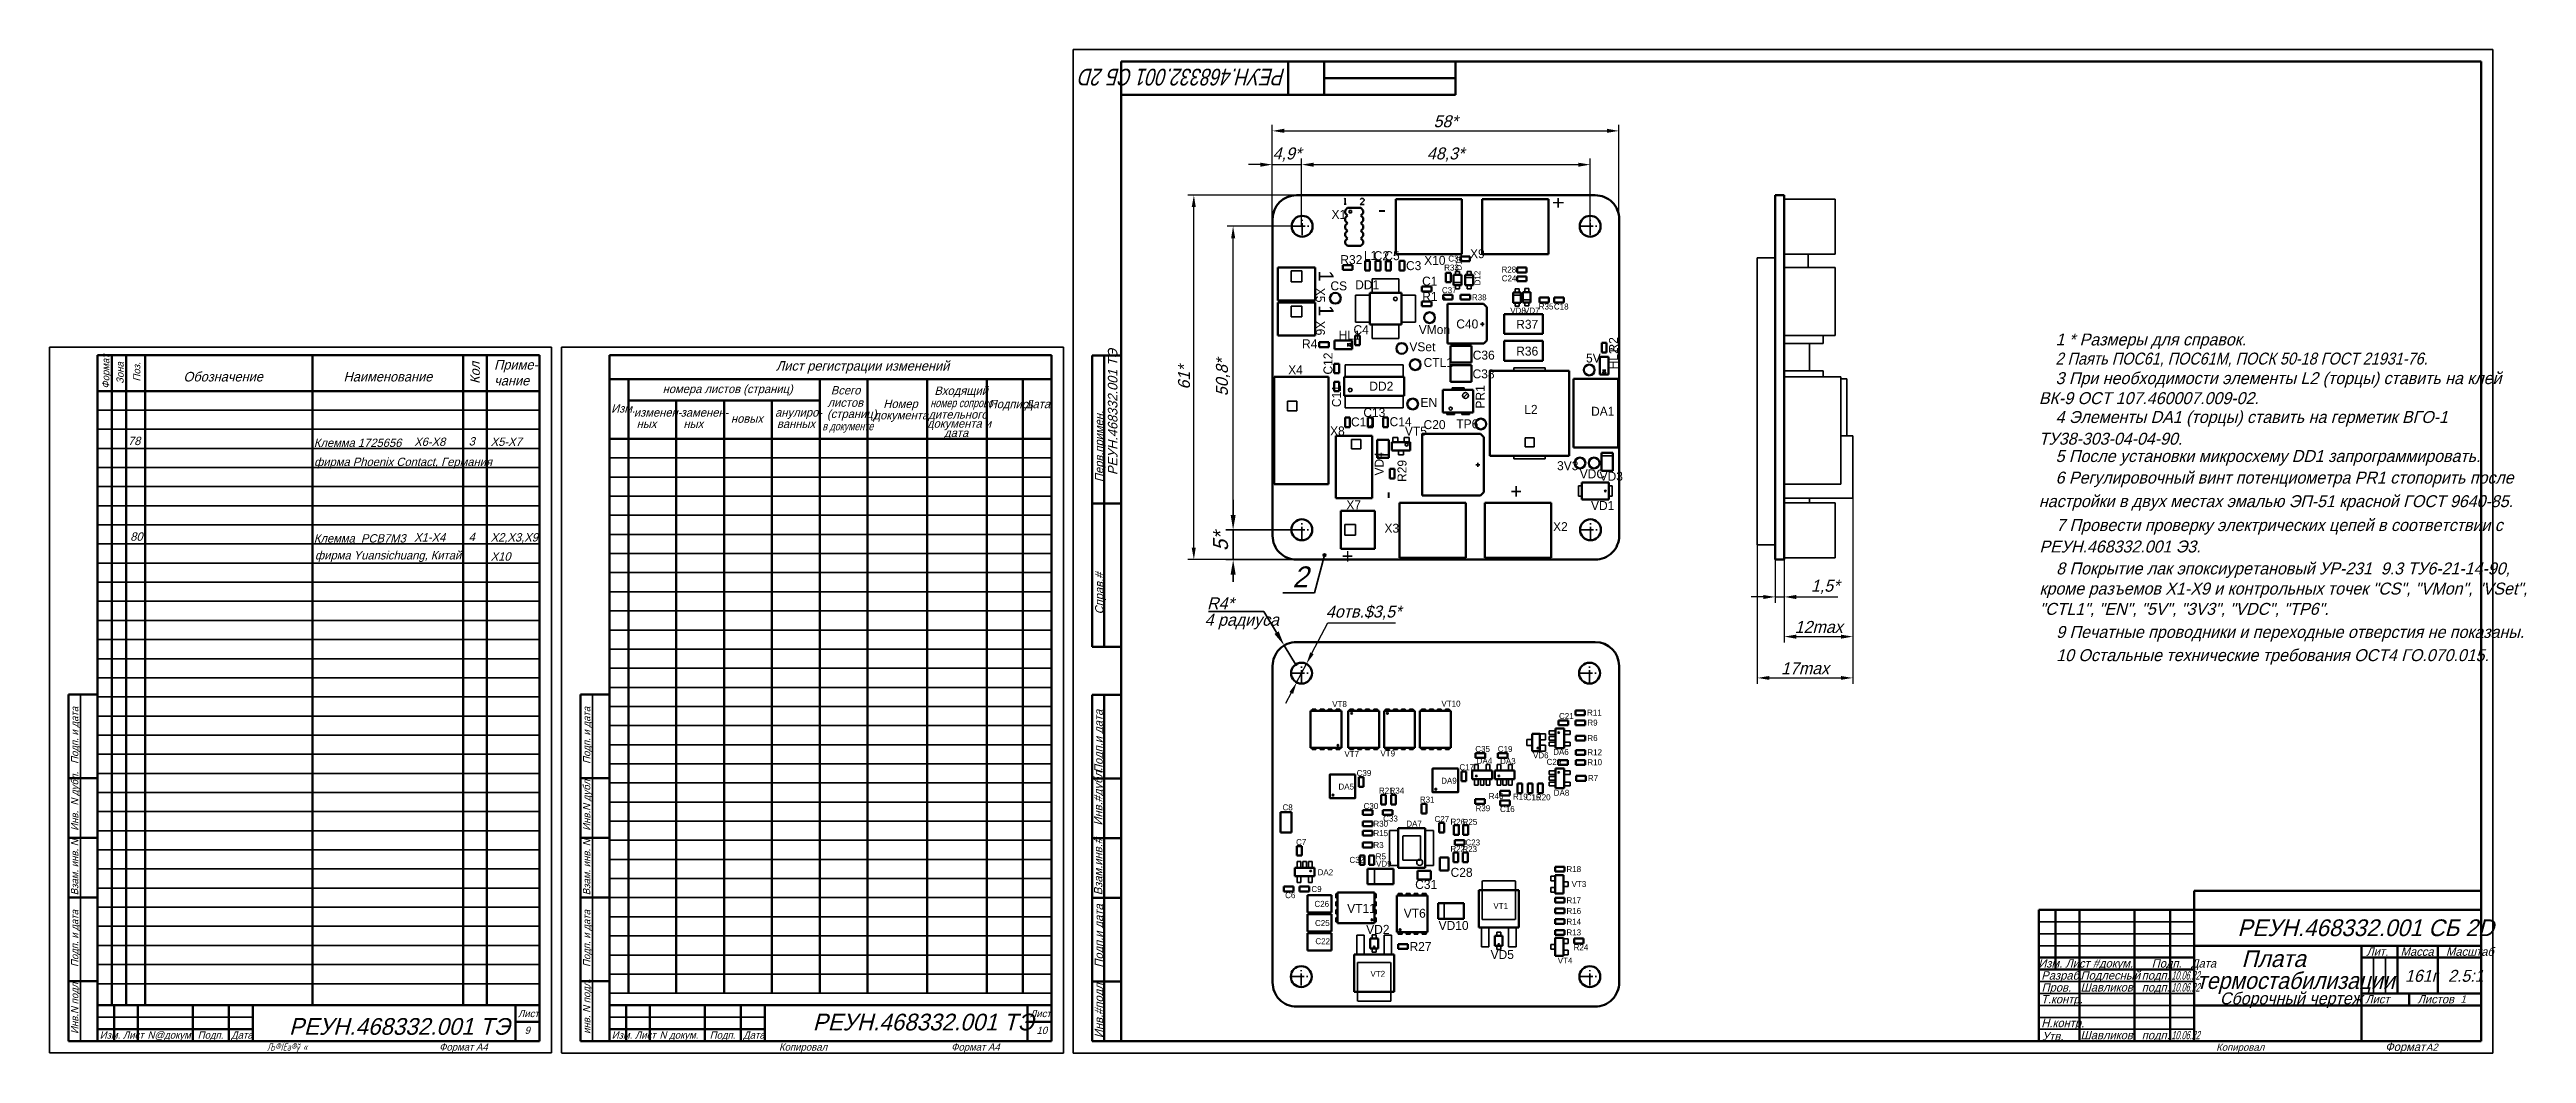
# Model space of a CAD drawing. Extents: x 22867 to 26480, y -1330 to -524.
# Drawn here: x 25443 to 26480, y -944 to -524 of the extents above; entities that cross this region are included whole.
import ezdxf

# ---------------------------------------------------------------- set-up
doc = ezdxf.new("R2010")
doc.units = 0
doc.header["$MEASUREMENT"] = 0
doc.linetypes.add('CNTR_ECKD_1', pattern=[7.5, 5, -1, 0.5, -1])
doc.linetypes.add('DASHED2', pattern=[0.375, 0.25, -0.125])
doc.layers.get('0').update_dxf_attribs({"linetype": 'CONTINUOUS', "lineweight": 50})
doc.layers.get('Defpoints').update_dxf_attribs({"color": 8, "linetype": 'CONTINUOUS'})
for name, color, linetype, lineweight in [('CENTER', 2, 'CNTR_ECKD_1', 35), ('CONTUR', 7, 'CONTINUOUS', 50), ('DIM', 1, 'CONTINUOUS', 35)]:
    doc.layers.add(name, color=color, linetype=linetype, lineweight=lineweight)
doc.layers.add('TEXT', color=1, linetype='CONTINUOUS')
doc.styles.add('ECKD', font='ec5cdwin.shx', dxfattribs={"oblique": 15})
doc.styles.add('ESKD', font='eskd', dxfattribs={"width": 0.9, "oblique": 15, "height": 4})
doc.styles.get("Standard").update_dxf_attribs({"font": 'ec5cdwin.shx'})
doc.styles.add('ЕСКД', font='ec5cdwin.shx', dxfattribs={"oblique": 15})
doc.dimstyles.new('05', dxfattribs={"dimtxt": 5, "dimasz": 5, "dimexe": 2.5, "dimexo": 0, "dimgap": 1.5, "dimtad": 1, "dimtoh": 1, "dimlfac": 0.5, "dimtxsty": 'ECKD', "dimcen": -3, "dimdle": 1.25, "dimclrd": 256, "dimclre": 256, "dimclrt": 256, "dimaunit": 1, "dimadec": 0, "dimazin": 0, "dimtfac": 0.45, "dimtmove": 0, "dimatfit": 2, "dimfxl": 1, "dimtvp": 0.9, "dimtolj": 1, "dimtzin": 12, "dimarcsym": 1})
doc.dimstyles.new('05_STAR', dxfattribs={"dimtxt": 5, "dimasz": 5, "dimexe": 2.5, "dimexo": 0, "dimgap": 1.5, "dimtad": 1, "dimtoh": 1, "dimlfac": 0.5, "dimtxsty": 'ECKD', "dimcen": -3, "dimdle": 1.25, "dimclrd": 256, "dimclre": 256, "dimclrt": 256, "dimaunit": 1, "dimadec": 0, "dimazin": 0, "dimtfac": 0.45, "dimtmove": 0, "dimatfit": 2, "dimfxl": 1, "dimtvp": 0.9, "dimtolj": 1, "dimtzin": 12, "dimarcsym": 0})

msp = doc.modelspace()

# ---------------------------------------------------------------- texts
at = {"layer": 'Defpoints', "style": 'ECKD', "oblique": 15}
for s, p in [('X6-X8', (25595.909, -689.427)), ('X1-X4', (25595.909, -729.427))]:
    msp.add_text(s, height=3.5, dxfattribs=at).set_placement(p)
at = {"layer": 'DIM', "style": 'ECKD', "oblique": 15, "width": 0.8}
msp.add_text('РЕУН.468332.001 СБ 2D', height=7, rotation=180, dxfattribs=at).set_placement((25960.537, -531.593))
at = {"layer": 'DIM'}
for s, height, p in [('X1', 3.75, (25979.693, -594.433)), ('R32', 3.75, (25983.39, -613.345)), ('L1', 3.75, (25993.247, -611.579)), ('С2', 3.75, (25997.358, -611.692)), ('С5', 3.75, (26001.808, -611.692)), ('X10', 3.75, (26018.457, -613.644)), ('C34', 2.5, (26028.562, -612.271)), ('X9', 3.75, (26037.649, -610.855)), ('CS', 3.75, (25979.24, -624.315)), ('DD1', 3.75, (25989.593, -623.869)), ('С3', 3.75, (26010.857, -615.859)), ('С1', 3.75, (26017.582, -622.323)), ('R33', 2.5, (26026.82, -616.021)), ('C24', 2.5, (26050.914, -620.545)), ('R28', 2.5, (26050.822, -616.857)), ('R1', 3.75, (26017.633, -628.746)), ('VD8', 2.5, (26054.462, -634.032)), ('VD7', 2.5, (26060.241, -634.01)), ('R35', 2.5, (26066.389, -632.324)), ('C18', 2.5, (26072.743, -632.344)), ('HL1', 3.75, (25982.679, -644.888)), ('С4', 3.75, (25988.891, -642.662)), ('VMon', 3.75, (26016.187, -642.598)), ('С40', 3.75, (26031.902, -640.259)), ('R37', 3.75, (26056.964, -640.411)), ('R4', 3.75, (25967.364, -648.577)), ('VSet', 3.75, (26012.269, -649.814)), ('CTL1', 3.75, (26018.224, -656.384)), ('С36', 3.75, (26038.773, -653.297)), ('R36', 3.75, (26056.964, -651.625)), ('5V', 3.75, (26086.181, -654.52)), ('X4', 3.75, (25961.561, -659.428)), ('DD2', 3.75, (25995.517, -666.292)), ('С38', 3.75, (26038.705, -661.134)), ('С13', 3.75, (25992.999, -677.312)), ('EN', 3.75, (26016.922, -673.072)), ('L2', 3.75, (26060.33, -676.013)), ('DA1', 3.75, (26088.281, -676.794)), ('X8', 3.75, (25979.095, -685.037)), ('С10', 3.75, (25987.842, -681.257)), ('С14', 3.75, (26003.993, -681.158)), ('VT5', 3.75, (26010.397, -685.073)), ('С20', 3.75, (26018.209, -682.385)), ('TP6', 3.75, (26031.933, -682.054)), ('3V3', 3.75, (26074.053, -699.567)), ('VDC', 3.75, (26083.537, -702.991)), ('VD3', 3.75, (26091.852, -703.984)), ('X7', 3.75, (25985.897, -715.953)), ('+', 6.25, (26054.511, -711.483)), ('VD1', 3.75, (26088.257, -716.238)), ('X3', 3.75, (26001.845, -725.724)), ('X2', 3.75, (26072.382, -725.077)), ('VT8', 2.5, (25979.989, -798.689)), ('VT10', 2.5, (26025.684, -798.489)), ('VT7', 2.5, (25985.085, -819.551)), ('VT9', 2.5, (26000.151, -819.362)), ('C39', 2.5, (25990.208, -827.557)), ('DA9', 2.5, (26025.579, -830.773)), ('C17', 2.5, (26033.198, -825.119)), ('C8', 2.5, (25959.183, -841.919)), ('DA5', 2.5, (25982.589, -833.211)), ('R21', 2.5, (25999.554, -834.9)), ('R34', 2.5, (26003.964, -834.893)), ('R31', 2.5, (26016.665, -838.644)), ('C27', 2.5, (26022.787, -846.765)), ('C7', 2.5, (25964.862, -856.431)), ('R5', 2.5, (25998.193, -862.452)), ('C32', 2.5, (25987.188, -863.888)), ('VD9', 2.5, (25998.318, -865.503)), ('C28', 3.75, (26029.52, -869.744)), ('C31', 3.75, (26014.697, -874.819)), ('VT11', 3.75, (25986.244, -884.818)), ('VD2', 3.75, (25994.188, -893.6)), ('VT6', 3.75, (26009.918, -886.859)), ('VD10', 3.75, (26024.493, -891.961)), ('R27', 3.75, (26012.33, -900.763)), ('VD5', 3.75, (26046.241, -904.115))]:
    msp.add_text(s, height=height, dxfattribs=at).set_placement(p)
for s, height, rotation, p in [('-', 7.5, 180, (26002.506, -588.193)), ('+', 6.25, 90, (26077.563, -590.081)), ('D11', 2.5, 90, (26034.114, -615.954)), ('1', 6.25, 270, (25974.271, -616.005)), ('D12', 2.5, 90, (26042.012, -622.248)), ('X5', 3.75, 270, (25973.15, -623.275)), ('1', 6.25, 270, (25974.271, -630.506)), ('X6', 3.75, 270, (25973.163, -637.047)), ('C12', 3.75, 90, (25980.096, -659.547)), ('R2', 3.75, 90, (26099.529, -650.307)), ('HL2', 3.75, 90, (26099.529, -657.376)), ('C11', 3.75, 90, (25983.659, -673.186)), ('PR1', 3.75, 90, (26043.795, -673.776)), ('VD4', 3.75, 90, (26001.505, -701.788)), ('R29', 3.75, 90, (26011.052, -704.478)), ('-', 7.5, 90, (26006.556, -711.676)), ('+', 6.25, 180, (25988.85, -732.543))]:
    msp.add_text(s, height=height, rotation=rotation, dxfattribs=at).set_placement(p)
at = {"layer": 'DIM', "text_generation_flag": 6}
for s, p in [('C37', (26025.877, -625.489)), ('R38', (26038.433, -628.48)), ('C21', (26074.867, -803.695)), ('R11', (26086.611, -802.276)), ('R9', (26086.736, -806.463)), ('C35', (26039.846, -817.483)), ('C19', (26049.266, -817.483)), ('VD6', (26063.987, -820.141)), ('DA6', (26072.443, -818.726)), ('R6', (26086.736, -812.901)), ('R12', (26086.736, -818.838)), ('DA4', (26040.424, -822.44)), ('DA3', (26050.224, -822.58)), ('C29', (26069.677, -822.879)), ('R10', (26086.736, -823.026)), ('R7', (26086.976, -829.651)), ('C30', (25993.115, -841.374)), ('R46', (26045.475, -837.164)), ('R19', (26055.622, -837.426)), ('C15', (26060.934, -837.694)), ('R20', (26065.206, -837.694)), ('DA8', (26072.663, -835.816)), ('R30', (25997.226, -848.763)), ('C33', (26001.317, -846.595)), ('DA7', (26010.981, -848.735)), ('R26', (26029.469, -847.913)), ('R25', (26034.524, -847.987)), ('R39', (26039.939, -842.285)), ('C16', (26050.188, -842.638)), ('R15', (25997.226, -852.704)), ('R3', (25997.226, -857.645)), ('R22', (26029.447, -859.275)), ('R23', (26034.438, -859.378)), ('C23', (26035.717, -856.611)), ('DA2', (25973.888, -869.06)), ('R18', (26077.981, -867.747)), ('C6', (25960.296, -878.661)), ('C9', (25971.276, -876.101)), ('C26', (25972.548, -882.297)), ('VT1', (26047.415, -883.153)), ('R17', (26077.981, -880.789)), ('VT3', (26080.151, -874.008)), ('C25', (25972.781, -890.31)), ('R16', (26077.981, -885.247)), ('R14', (26077.981, -889.699)), ('C22', (25972.93, -897.928)), ('R13', (26077.981, -894.245)), ('R24', (26080.98, -900.49)), ('VT2', (25995.99, -911.579)), ('VT4', (26074.361, -905.997))]:
    msp.add_text(s, height=2.5, rotation=180, dxfattribs=at).set_placement(p)
at = {"layer": 'DIM', "oblique": 15}
for s, height, style, p in [('1 * Размеры для справок.', 5, 'ЕСКД', (26282.617, -647.38)), ('Обозначение', 4, 'ECKD', (25499.337, -662.449)), ('Наименование', 4, 'ECKD', (25566.337, -662.449)), ('Приме-', 4, 'ECKD', (25629.337, -657.449)), ('чание', 4, 'ECKD', (25629.337, -664.115)), ('Лист регистрации изменений', 4, 'ECKD', (25747.214, -657.929)), ('3 При необходимости элементы L2 (торцы) ставить на клей', 5, 'ЕСКД', (26282.617, -663.565)), ('Изм.', 3.5, 'ECKD', (25678.305, -675.48)), ('номера листов (страниц)', 3.5, 'ECKD', (25699.843, -667.32)), ('листов', 3.5, 'ECKD', (25768.817, -673.049)), ('Всего', 3.5, 'ECKD', (25770.205, -667.885)), ('Номер', 3.5, 'ECKD', (25792.17, -673.537)), ('Входящий', 3.5, 'ECKD', (25813.549, -668.075)), ('Подпись', 3.5, 'ECKD', (25836.247, -673.637)), ('Дата', 3.5, 'ECKD', (25851.422, -673.637)), ('ВК-9 ОСТ 107.460007.009-02.', 5, 'ЕСКД', (26275.617, -671.929)), ('изменен-', 3.5, 'ECKD', (25687.813, -677.16)), ('ных', 3.5, 'ECKD', (25688.957, -681.902)), ('заменен-', 3.5, 'ECKD', (25707.426, -677.16)), ('ных', 3.5, 'ECKD', (25708.537, -681.902)), ('новых', 3.5, 'ECKD', (25728.413, -679.738)), ('анулиро-', 3.5, 'ECKD', (25746.888, -677.148)), ('ванных', 3.5, 'ECKD', (25747.674, -681.902)), ('(страниц)', 3.5, 'ECKD', (25768.613, -677.735)), ('документа', 3.5, 'ECKD', (25788.07, -678.318)), ('документа и', 3.5, 'ECKD', (25810.465, -681.79)), ('дительного', 3.5, 'ECKD', (25811.014, -677.992)), ('дата', 3.5, 'ECKD', (25817.605, -685.705)), ('ТУ38-303-04-04-90.', 5, 'ЕСКД', (26275.617, -688.905)), ('4 Элементы DA1 (торцы) ставить на герметик ВГО-1 ', 5, 'ЕСКД', (26282.617, -679.831)), ('5 После установки микросхему DD1 запрограммировать.', 5, 'ЕСКД', (26282.617, -696.16)), ('6 Регулировочный винт потенциометра PR1 стопорить после ', 5, 'ЕСКД', (26282.617, -705.181)), ('настройки в двух местах эмалью ЭП-51 красной ГОСТ 9640-85.', 5, 'ЕСКД', (26275.617, -715.043)), ('7 Провести проверку электрических цепей в соответствии с', 5, 'ЕСКД', (26282.867, -725.041)), ('РЕУН.468332.001 Э3.', 5, 'ЕСКД', (26275.867, -734.015)), ('8 Покрытие лак эпоксиуретановый УР-231  9.3 ТУ6-21-14-90,', 5, 'ЕСКД', (26282.867, -743.197)), ('кроме разъемов X1-X9 и контрольных точек "CS", "VMon", "VSet",', 5, 'ЕСКД', (26275.867, -751.616)), ('"CTL1", "EN", "5V", "3V3", "VDC", "TP6".', 5, 'ЕСКД', (26275.867, -760.109)), ('9 Печатные проводники и переходные отверстия не показаны.', 5, 'ЕСКД', (26282.867, -769.78)), ('10 Остальные технические требования ОСТ4 ГО.070.015.', 5, 'ЕСКД', (26282.867, -779.475)), ('РЕУН.468332.001 СБ 2D', 7, 'ECKD', (26358.707, -894.545)), ('Плата', 7, 'ECKD', (26360.408, -907.479)), ('Подлесный', 3.5, 'ECKD', (26293.058, -912.733)), ('подп.', 3.5, 'ECKD', (26318.678, -912.733)), ('Шавликов', 3.5, 'ECKD', (26293.058, -917.733)), ('подп.', 3.5, 'ECKD', (26318.678, -917.733)), ('Сборочный чертеж', 5, 'ECKD', (26351.365, -923.088)), ('РЕУН.468332.001 ТЭ', 7, 'ECKD', (25543.512, -935.847)), ('Лист', 3, 'ECKD', (25639.337, -928.449)), ('РЕУН.468332.001 ТЭ', 7, 'ECKD', (25762.646, -934.006)), ('Лист', 3, 'ECKD', (25853.546, -928.449)), ('Изм. Лист', 3, 'ECKD', (25464.337, -937.449)), ('N@докум.', 3, 'ECKD', (25484.337, -937.449)), ('Подп.', 3, 'ECKD', (25505.337, -937.449)), ('Дата', 3, 'ECKD', (25519.337, -937.449)), ('Формат A4', 3, 'ECKD', (25606.337, -942.449)), ('Изм. Лист', 3, 'ECKD', (25678.546, -937.449)), ('N докум.', 3, 'ECKD', (25698.546, -937.449)), ('Подп.', 3, 'ECKD', (25719.546, -937.449)), ('Дата', 3, 'ECKD', (25733.546, -937.449)), ('Копировал', 3, 'ECKD', (25748.546, -942.449)), ('Формат A4', 3, 'ECKD', (25820.546, -942.449)), ('Шавликов', 3.5, 'ECKD', (26293.058, -937.733)), ('подп.', 3.5, 'ECKD', (26318.678, -937.733)), ('Копировал', 3, 'ECKD', (26349.81, -942.547)), ('A2', 3, 'ECKD', (26437.617, -942.547))]:
    msp.add_text(s, height=height, dxfattribs=dict(at, style=style)).set_placement(p)
at = {"layer": 'DIM', "style": 'ECKD', "oblique": 15}
for s, height, p in [('Формат', 3, (25468.337, -665.449)), ('РЕУН.468332.001 ТЭ', 4, (25890.126, -701.649)), ('Зона', 3, (25474.337, -663.449)), ('Поз.', 3, (25481.337, -662.449)), ('Кол', 4, (25623.337, -663.449)), ('Перв.примен.', 3.5, (25884.21, -704.549)), ('Справ.#', 3.5, (25884.283, -759.913)), ('Подп. и дата', 3, (25455.337, -822.449)), ('Подп. и дата', 3, (25669.546, -822.449)), ('Подп.и дата', 3.5, (25883.974, -826.317)), ('Инв.  N дубл.', 3, (25455.337, -850.449)), ('Инв.N дубл.', 3, (25669.546, -850.449)), ('Взам.инв.#    Инв.#дубл.', 3.5, (25883.816, -877.455)), ('Взам. инв. N', 3, (25455.337, -877.449)), ('Взам. инв. N', 3, (25669.546, -877.449)), ('Подп. и дата', 3, (25455.337, -907.449)), ('Подп. и дата', 3, (25669.546, -907.449)), ('Инв.#подл.    Подп.и дата', 3.5, (25884.116, -937.189)), ('Инв.N подл.', 3, (25455.337, -935.449)), ('инв. N подл.', 3, (25669.546, -935.449))]:
    msp.add_text(s, height=height, rotation=90, dxfattribs=at).set_placement(p)
at = {"layer": 'DIM', "oblique": 15}
for s, height, style, width, p in [('2 Паять ПОС61, ПОС61М, ПОСК 50-18 ГОСТ 21931-76.', 5, 'ЕСКД', 0.9, (26282.617, -655.372)), ('номер сопрово-', 3.5, 'ECKD', 0.8, (25811.829, -673.204)), ('в документе', 3.5, 'ECKD', 0.8, (25766.666, -682.904)), ('10.06.22', 3.5, 'ECKD', 0.6, (26331.058, -912.733)), ('термостабилизации', 7, 'ECKD', 0.95, (26341.649, -916.661)), ('10.06.22', 3.5, 'ECKD', 0.6, (26331.058, -917.733)), ('Љ®ЇЁа®ў\xa0«', 3, 'ESKD', 0.8, (25534.349, -942.449)), ('10.06.22', 3.5, 'ECKD', 0.6, (26331.058, -937.733))]:
    msp.add_text(s, height=height, dxfattribs=dict(at, style=style, width=width)).set_placement(p)
at = {"layer": 'DIM', "insert": (25933.308, -729.453), "char_height": 6.25, "attachment_point": 5, "rotation": 90, "style": 'ECKD'}
msp.add_mtext('\\A1;5*', dxfattribs=at)
at = {"layer": 'DIM', "insert": (25933.206, -755.267), "char_height": 5, "attachment_point": 5, "style": 'ECKD'}
msp.add_mtext('\\A1;R4*', dxfattribs=at)
at = {"layer": 'TEXT', "style": 'ECKD', "oblique": 15}
for s, height, p in [('78', 3.5, (25476.135, -689.078)), ('Клемма 1725656', 3.5, (25553.928, -689.857)), ('фирма Phoenix Contact, Германия', 3.5, (25554.019, -697.835)), ('3', 3.5, (25618.694, -689.238)), ('X5-X7', 3.5, (25627.909, -689.427)), ('80', 3.5, (25477.095, -729.093)), ('Клемма  PCB7M3', 3.5, (25553.928, -729.857)), ('фирма Yuansichuang, Китай', 3.5, (25554.406, -736.929)), ('4', 3.5, (25618.694, -729.238)), ('X2,X3,Х9,', 3.5, (25627.909, -729.427)), ('X10', 3.5, (25627.909, -737.427)), ('2', 8.75, (25963.35, -748.601)), ('Лит.    Масса    Масштаб', 3.5, (26412.637, -902.782)), ('Изм. Лист #докум.      Подп.   Дата', 3.5, (26275.386, -907.704)), ('Разраб.', 3.5, (26276.646, -912.74)), ('161г', 5, (26428.798, -913.666)), ('2.5:1', 5, (26446.798, -913.666)), ('Пров.', 3.5, (26276.76, -917.776)), ('Т.контр.', 3.5, (26276.531, -922.698)), ('Лист         Листов', 3.5, (26412.179, -922.697)), ('1', 3, (26452.049, -922.383)), ('9', 3, (25642.137, -935.449)), ('10', 3, (25856.274, -935.464)), ('Н.контр.', 3.5, (26276.646, -932.656)), ('Утв.', 3.5, (26276.99, -938.15)), ('Формат', 3.5, (26420.514, -942.596))]:
    msp.add_text(s, height=height, dxfattribs=at).set_placement(p)
at = {"layer": 'TEXT', "oblique": 15}
msp.add_text('4 радиуса', height=5, dxfattribs=at).set_placement((25926.617, -764.682))

# ---------------------------------------------------------------- blocks, each defined once
blk = doc.blocks.new('*D291')
at = {"layer": 'Defpoints', "color": 0, "transparency": 16777216}
for p in [(26099.9, -557.6), (25954.9, -594.5), (26099.9, -594.5)]:
    blk.add_point(p, dxfattribs=at)
at = {"layer": 'DIM', "lineweight": -2, "transparency": 16777216}
for p, q in [((25954.9, -594.5), (25954.9, -555.1)), ((25959.9, -557.6), (26094.9, -557.6)), ((26099.9, -594.5), (26099.9, -555.1))]:
    blk.add_line(p, q, dxfattribs=at)
at = {"layer": 'DIM', "transparency": 16777216}
for points in [[(25959.9, -556.7), (25959.9, -558.4), (25954.9, -557.6)], [(26094.9, -556.7), (26094.9, -558.4), (26099.9, -557.6)]]:
    blk.add_solid(points, dxfattribs=at)
at = {"layer": 'DIM', "transparency": 16777216, "insert": (26027.4, -553.6), "char_height": 5, "attachment_point": 5, "style": 'ECKD'}
blk.add_mtext('\\A1;58*', dxfattribs=at)
blk = doc.blocks.new('*D295')
at = {"layer": 'Defpoints', "color": 0, "transparency": 16777216}
for p in [(25922.1, -584.5), (25964.9, -584.5), (25964.9, -737)]:
    blk.add_point(p, dxfattribs=at)
at = {"layer": 'DIM', "lineweight": -2, "transparency": 16777216}
for p, q in [((25964.9, -584.5), (25919.6, -584.5)), ((25922.1, -732), (25922.1, -589.5)), ((25964.9, -737), (25919.6, -737))]:
    blk.add_line(p, q, dxfattribs=at)
at = {"layer": 'DIM', "transparency": 16777216}
for points in [[(25921.2, -589.5), (25922.9, -589.5), (25922.1, -584.5)], [(25921.2, -732), (25922.9, -732), (25922.1, -737)]]:
    blk.add_solid(points, dxfattribs=at)
at = {"layer": 'DIM', "transparency": 16777216, "insert": (25918, -660.8), "char_height": 5, "attachment_point": 5, "rotation": 90, "style": 'ECKD'}
blk.add_mtext('\\A1;61*', dxfattribs=at)
blk = doc.blocks.new('*D292')
at = {"layer": 'Defpoints', "color": 0, "transparency": 16777216}
for p in [(25967.2, -571.7), (25954.9, -594.5), (25967.2, -597.5)]:
    blk.add_point(p, dxfattribs=at)
at = {"layer": 'DIM', "lineweight": -2, "transparency": 16777216}
for p, q in [((25954.9, -594.5), (25954.9, -569.2)), ((25967.2, -597.5), (25967.2, -569.2)), ((25949.9, -571.7), (25944.9, -571.7)), ((25954.9, -571.7), (25967.2, -571.7)), ((25972.2, -571.7), (25977.2, -571.7))]:
    blk.add_line(p, q, dxfattribs=at)
at = {"layer": 'DIM', "transparency": 16777216}
for points in [[(25949.9, -570.9), (25949.9, -572.6), (25954.9, -571.7)], [(25972.2, -570.9), (25972.2, -572.6), (25967.2, -571.7)]]:
    blk.add_solid(points, dxfattribs=at)
at = {"layer": 'DIM', "transparency": 16777216, "insert": (25961, -567.5), "char_height": 5, "attachment_point": 5, "style": 'ECKD'}
blk.add_mtext('\\A1;4,9*', dxfattribs=at)
blk = doc.blocks.new('*D293')
at = {"layer": 'Defpoints', "color": 0, "transparency": 16777216}
for p in [(26087.9, -571.7), (25967.2, -597.5), (26087.9, -597.5)]:
    blk.add_point(p, dxfattribs=at)
at = {"layer": 'DIM', "lineweight": -2, "transparency": 16777216}
for p, q in [((25967.2, -597.5), (25967.2, -569.2)), ((26087.9, -597.5), (26087.9, -569.2)), ((25972.2, -571.7), (26082.9, -571.7))]:
    blk.add_line(p, q, dxfattribs=at)
at = {"layer": 'DIM', "transparency": 16777216}
for points in [[(25972.2, -570.9), (25972.2, -572.6), (25967.2, -571.7)], [(26082.9, -570.9), (26082.9, -572.6), (26087.9, -571.7)]]:
    blk.add_solid(points, dxfattribs=at)
at = {"layer": 'DIM', "transparency": 16777216, "insert": (26027.4, -567.5), "char_height": 5, "attachment_point": 5, "style": 'ECKD'}
blk.add_mtext('\\A1;48,3*', dxfattribs=at)
blk = doc.blocks.new('*D294')
at = {"layer": 'Defpoints', "color": 0, "transparency": 16777216}
for p in [(25938.5, -597.5), (25967.2, -597.5), (25967.2, -724.5)]:
    blk.add_point(p, dxfattribs=at)
at = {"layer": 'DIM', "lineweight": -2, "transparency": 16777216}
for p, q in [((25967.2, -597.5), (25936, -597.5)), ((25938.5, -719.5), (25938.5, -602.5)), ((25967.2, -724.5), (25936, -724.5))]:
    blk.add_line(p, q, dxfattribs=at)
at = {"layer": 'DIM', "transparency": 16777216}
for points in [[(25937.7, -602.5), (25939.4, -602.5), (25938.5, -597.5)], [(25937.7, -719.5), (25939.4, -719.5), (25938.5, -724.5)]]:
    blk.add_solid(points, dxfattribs=at)
at = {"layer": 'DIM', "transparency": 16777216, "insert": (25934.3, -660.8), "char_height": 5, "attachment_point": 5, "rotation": 90, "style": 'ECKD'}
blk.add_mtext('\\A1;50,8*', dxfattribs=at)
blk = doc.blocks.new('*D435')
at = {"layer": 'Defpoints', "color": 0, "transparency": 16777216}
for p in [(26197.8, -711.2), (26157.8, -730.8), (26197.8, -786.5)]:
    blk.add_point(p, dxfattribs=at)
at = {"layer": 'DIM', "lineweight": -2, "transparency": 16777216}
for p, q in [((26197.8, -711.2), (26197.8, -789)), ((26157.8, -730.8), (26157.8, -789)), ((26162.8, -786.5), (26192.8, -786.5))]:
    blk.add_line(p, q, dxfattribs=at)
at = {"layer": 'DIM', "transparency": 16777216}
for points in [[(26162.8, -785.7), (26162.8, -787.3), (26157.8, -786.5)], [(26192.8, -785.7), (26192.8, -787.3), (26197.8, -786.5)]]:
    blk.add_solid(points, dxfattribs=at)
at = {"layer": 'DIM', "transparency": 16777216, "insert": (26177.8, -782.5), "char_height": 5, "attachment_point": 5, "style": 'ECKD'}
blk.add_mtext('\\A1;17max', dxfattribs=at)
blk = doc.blocks.new('*D436')
at = {"layer": 'Defpoints', "color": 0, "transparency": 16777216}
for p in [(26165.3, -737), (26169.1, -737), (26169.1, -752.6)]:
    blk.add_point(p, dxfattribs=at)
at = {"layer": 'DIM', "lineweight": -2, "transparency": 16777216}
for p, q in [((26165.3, -737), (26165.3, -755.1)), ((26169.1, -737), (26169.1, -755.1)), ((26160.3, -752.6), (26155.3, -752.6)), ((26165.3, -752.6), (26169.1, -752.6)), ((26174.1, -752.6), (26191.5, -752.6))]:
    blk.add_line(p, q, dxfattribs=at)
at = {"layer": 'DIM', "transparency": 16777216}
for points in [[(26160.3, -751.8), (26160.3, -753.5), (26165.3, -752.6)], [(26174.1, -751.8), (26174.1, -753.5), (26169.1, -752.6)]]:
    blk.add_solid(points, dxfattribs=at)
at = {"layer": 'DIM', "transparency": 16777216, "insert": (26186.2, -748.4), "char_height": 5, "attachment_point": 5, "style": 'ECKD'}
blk.add_mtext('\\A1;1,5*', dxfattribs=at)
blk = doc.blocks.new('*D437')
at = {"layer": 'Defpoints', "color": 0, "transparency": 16777216}
for p in [(26197.8, -711.2), (26169.1, -737), (26197.8, -769.2)]:
    blk.add_point(p, dxfattribs=at)
at = {"layer": 'DIM', "lineweight": -2, "transparency": 16777216}
for p, q in [((26197.8, -711.2), (26197.8, -771.7)), ((26169.1, -737), (26169.1, -771.7)), ((26174.1, -769.2), (26192.8, -769.2))]:
    blk.add_line(p, q, dxfattribs=at)
at = {"layer": 'DIM', "transparency": 16777216}
for points in [[(26174.1, -768.4), (26174.1, -770.1), (26169.1, -769.2)], [(26192.8, -768.4), (26192.8, -770.1), (26197.8, -769.2)]]:
    blk.add_solid(points, dxfattribs=at)
at = {"layer": 'DIM', "transparency": 16777216, "insert": (26183.5, -765.2), "char_height": 5, "attachment_point": 5, "style": 'ECKD'}
blk.add_mtext('\\A1;12max', dxfattribs=at)
blk = doc.blocks.new('*D439')
at = {"layer": 'Defpoints', "color": 0, "transparency": 16777216}
for p in [(25969.2, -780.6), (25965.1, -788.4)]:
    blk.add_point(p, dxfattribs=at)
at = {"layer": 'DIM', "lineweight": -2, "transparency": 16777216}
for p, q in [((25971.5, -776.2), (25978.1, -763.5)), ((25978.1, -763.5), (26006.5, -763.5)), ((25965.1, -788.4), (25969.2, -780.6)), ((25962.8, -792.8), (25960.5, -797.2))]:
    blk.add_line(p, q, dxfattribs=at)
at = {"layer": 'DIM', "transparency": 16777216}
for points in [[(25970.8, -775.8), (25972.2, -776.6), (25969.2, -780.6)], [(25962.1, -792.4), (25963.6, -793.2), (25965.1, -788.4)]]:
    blk.add_solid(points, dxfattribs=at)
at = {"layer": 'DIM', "transparency": 16777216, "insert": (25993.1, -759.2), "char_height": 5, "attachment_point": 5, "style": 'ECKD'}
blk.add_mtext('\\A1;4отв.$3,5*', dxfattribs=at)

# ---------------------------------------------------------------- dimensions: what is measured, and where the dimension line sits
at = {"layer": 'DIM'}
for base, p1, p2, text, picture, middle in [((26099.904, -557.575), (25954.908, -594.509), (26099.904, -594.513), '58*', '*D291', (26027.406, -557.575)), ((25967.154, -571.746), (25954.908, -594.509), (25967.154, -597.513), '4,9*', '*D292', (25961.031, -571.746)), ((26087.904, -571.746), (25967.154, -597.513), (26087.904, -597.513), '48,3*', '*D293', (26027.404, -571.746)), ((26197.843, -786.509), (26157.843, -730.817), (26197.843, -711.23), '17max', '*D435', (26177.843, -786.509)), ((26197.843, -769.243), (26169.093, -737.013), (26197.843, -711.23), '12max', '*D437', (26183.468, -769.243))]:
    dim = msp.add_linear_dim(base=base, p1=p1, p2=p2, text=text, dimstyle='05', dxfattribs=at)
    dim.commit()
    dim.dimension.update_dxf_attribs({"geometry": picture, "text_midpoint": middle, "dimtype": 160})
for base, p1, p2, text, picture, middle in [((25922.062, -584.513), (25964.904, -737.013), (25964.904, -584.513), '61*', '*D295', (25922.062, -660.763)), ((25938.532, -597.513), (25967.154, -724.513), (25967.154, -597.513), '50,8*', '*D294', (25938.532, -660.763))]:
    dim = msp.add_linear_dim(base=base, p1=p1, p2=p2, angle=90, text=text, dimstyle='05', dxfattribs=at)
    dim.commit()
    dim.dimension.update_dxf_attribs({"geometry": picture, "text_midpoint": middle, "dimtype": 160})
dim = msp.add_linear_dim(base=(26169.093, -752.63), p1=(26165.343, -737.013), p2=(26169.093, -737.013), text='1,5*', dimstyle='05_STAR', override={"dimpost": '*'}, dxfattribs=at)
dim.commit()
dim.dimension.update_dxf_attribs({"geometry": '*D436', "text_midpoint": (26186.177, -752.63), "dimtype": 160})
dim = msp.add_diameter_dim_2p(p1=(25965.131, -788.375), p2=(25969.184, -780.62), text='4отв.$3,5*', dimstyle='05', dxfattribs=at)
dim.commit()
dim.dimension.update_dxf_attribs({"geometry": '*D439', "text_midpoint": (25993.06, -763.481), "dimtype": 163})

# ---------------------------------------------------------------- hatches: boundary and pattern name
at = {"layer": 'DIM'}
msp.add_hatch(color=256, dxfattribs=at).paths.add_polyline_path([(25976.2, -735.112, 1), (25977.288, -735.112, 1)])

# ---------------------------------------------------------------- linework, layer by layer
for p, q in [((25976.618, -528.547), (25976.618, -542.547)), ((25976.618, -535.547), (26031.617, -535.547)), ((26031.617, -528.547), (26031.617, -542.547)), ((25965.031, -584.513), (26090.031, -584.513)), ((25985.419, -590.859), (25986.419, -589.859)), ((25986.419, -589.859), (25991.919, -589.859)), ((25991.919, -589.859), (25992.919, -590.859)), ((26006.531, -609.138), (26006.531, -586.138)), ((26006.531, -586.138), (26034.281, -586.138)), ((26034.281, -609.138), (26034.281, -586.138)), ((26042.781, -609.138), (26042.781, -586.138)), ((26042.781, -586.138), (26070.531, -586.138)), ((26070.531, -609.138), (26070.531, -586.138)), ((26165.343, -584.513), (26169.093, -584.513)), ((26165.343, -737.013), (26165.343, -584.513)), ((26169.093, -584.513), (26169.093, -737.013)), ((25955.035, -727.017), (25955.035, -594.509)), ((25985.419, -592.034), (25985.419, -590.859)), ((25985.419, -592.034), (25986.419, -593.034)), ((25985.419, -594.034), (25986.419, -593.034)), ((25985.419, -595.209), (25985.419, -594.034)), ((25985.419, -595.209), (25986.419, -596.209)), ((25985.419, -597.209), (25986.419, -596.209)), ((25985.419, -598.384), (25985.419, -597.209)), ((25985.419, -598.384), (25986.419, -599.384)), ((25985.419, -600.384), (25986.419, -599.384)), ((25985.419, -601.559), (25985.419, -600.384)), ((25991.919, -593.034), (25992.919, -592.034)), ((25991.919, -593.034), (25992.919, -594.034)), ((25991.919, -596.209), (25992.919, -595.209)), ((25991.919, -596.209), (25992.919, -597.209)), ((25991.919, -599.384), (25992.919, -598.384)), ((25991.919, -599.384), (25992.919, -600.384)), ((25992.919, -592.034), (25992.919, -590.859)), ((25992.919, -595.209), (25992.919, -594.034)), ((25992.919, -598.384), (25992.919, -597.209)), ((25992.919, -601.559), (25992.919, -600.384)), ((26100.031, -727.013), (26100.031, -594.513)), ((25985.419, -601.559), (25986.419, -602.559)), ((25985.419, -603.559), (25986.419, -602.559)), ((25985.419, -604.734), (25985.419, -603.559)), ((25985.419, -604.734), (25986.419, -605.734)), ((25986.419, -605.734), (25991.919, -605.734)), ((25991.919, -602.559), (25992.919, -601.559)), ((25991.919, -602.559), (25992.919, -603.559)), ((25991.919, -605.734), (25992.919, -604.734)), ((25992.919, -604.734), (25992.919, -603.559)), ((26006.531, -609.138), (26034.281, -609.138)), ((26033.599, -610.125), (26037.599, -610.125)), ((26033.599, -612.125), (26033.599, -610.125)), ((26037.599, -612.125), (26037.599, -610.125)), ((26042.781, -609.138), (26070.531, -609.138)), ((25957.281, -614.717), (25972.781, -614.717)), ((25957.281, -628.567), (25957.281, -614.717)), ((25972.781, -628.567), (25972.781, -614.717)), ((25984.418, -615.763), (25984.418, -613.763)), ((25984.418, -613.763), (25988.418, -613.763)), ((25984.418, -615.763), (25988.418, -615.763)), ((25988.418, -615.763), (25988.418, -613.763)), ((25993.781, -612.013), (25995.781, -612.013)), ((25993.781, -612.013), (25993.781, -616.013)), ((25993.781, -616.013), (25995.781, -616.013)), ((25995.781, -612.013), (25995.781, -616.013)), ((25998.118, -616.013), (25998.118, -612.013)), ((25998.118, -612.013), (26000.118, -612.013)), ((25998.118, -616.013), (26000.118, -616.013)), ((26000.118, -616.013), (26000.118, -612.013)), ((26002.451, -616.06), (26002.451, -612.06)), ((26002.451, -612.06), (26004.451, -612.06)), ((26002.451, -616.06), (26004.451, -616.06)), ((26004.451, -616.06), (26004.451, -612.06)), ((26008.156, -616.013), (26008.156, -612.013)), ((26008.156, -612.013), (26010.156, -612.013)), ((26008.156, -616.013), (26010.156, -616.013)), ((26010.156, -616.013), (26010.156, -612.013)), ((26029.546, -616.936), (26027.546, -616.936)), ((26027.546, -620.936), (26027.546, -616.936)), ((26029.546, -620.936), (26027.546, -620.936)), ((26029.546, -620.936), (26029.546, -616.936)), ((26030.778, -617.866), (26034.028, -617.866)), ((26030.778, -622.116), (26030.778, -617.866)), ((26030.778, -622.116), (26030.778, -617.866)), ((26033.599, -612.125), (26037.599, -612.125)), ((26034.028, -622.116), (26034.028, -617.866)), ((26035.675, -617.866), (26038.925, -617.866)), ((26035.675, -622.116), (26035.675, -617.866)), ((26038.925, -622.116), (26038.925, -617.866)), ((26038.925, -622.116), (26038.925, -617.866)), ((26057.321, -614.826), (26061.321, -614.826)), ((26057.321, -616.826), (26057.321, -614.826)), ((26057.321, -616.826), (26061.321, -616.826)), ((26057.321, -618.513), (26061.321, -618.513)), ((26057.321, -620.513), (26057.321, -618.513)), ((26057.321, -620.513), (26061.321, -620.513)), ((26061.321, -616.826), (26061.321, -614.826)), ((26061.321, -620.513), (26061.321, -618.513)), ((25957.281, -628.567), (25972.781, -628.567)), ((25957.281, -643.263), (25957.281, -629.413)), ((25957.281, -629.413), (25972.781, -629.413)), ((25972.781, -643.263), (25972.781, -629.413)), ((25995.668, -638.638), (25995.668, -625.388)), ((25995.668, -625.388), (26008.918, -625.388)), ((26008.918, -638.638), (26008.918, -625.388)), ((26017.468, -622.763), (26021.468, -622.763)), ((26017.468, -624.763), (26017.468, -622.763)), ((26017.468, -624.763), (26021.468, -624.763)), ((26017.468, -628.951), (26021.468, -628.951)), ((26017.468, -630.951), (26017.468, -628.951)), ((26017.468, -630.951), (26021.468, -630.951)), ((26021.468, -624.763), (26021.468, -622.763)), ((26021.468, -630.951), (26021.468, -628.951)), ((26026.343, -626.192), (26030.343, -626.192)), ((26026.343, -628.192), (26026.343, -626.192)), ((26026.343, -628.192), (26030.343, -628.192)), ((26028.235, -629.937), (26043.298, -629.937)), ((26028.235, -646.5), (26028.235, -629.937)), ((26030.343, -628.192), (26030.343, -626.192)), ((26030.778, -622.116), (26034.028, -622.116)), ((26033.678, -626.192), (26037.678, -626.192)), ((26033.678, -628.192), (26033.678, -626.192)), ((26033.678, -628.192), (26037.678, -628.192)), ((26035.675, -622.116), (26038.925, -622.116)), ((26037.678, -628.192), (26037.678, -626.192)), ((26043.298, -629.937), (26044.735, -631.375)), ((26044.735, -645.25), (26044.735, -631.375)), ((26055.696, -625.229), (26058.946, -625.229)), ((26055.696, -629.479), (26055.696, -625.229)), ((26055.696, -629.479), (26058.946, -629.479)), ((26058.946, -629.479), (26058.946, -625.229)), ((26058.946, -629.479), (26058.946, -625.229)), ((26059.755, -625.104), (26063.005, -625.104)), ((26059.755, -629.354), (26059.755, -625.104)), ((26059.755, -629.354), (26059.755, -625.104)), ((26059.755, -629.354), (26063.005, -629.354)), ((26063.005, -629.354), (26063.005, -625.104)), ((26066.663, -627.354), (26070.663, -627.354)), ((26066.663, -629.354), (26066.663, -627.354)), ((26066.663, -629.354), (26070.663, -629.354)), ((26070.663, -629.354), (26070.663, -627.354)), ((26072.912, -627.354), (26076.912, -627.354)), ((26072.912, -629.354), (26072.912, -627.354)), ((26072.912, -629.354), (26076.912, -629.354)), ((26076.912, -629.354), (26076.912, -627.354)), ((25995.668, -638.638), (26008.918, -638.638)), ((26051.906, -634.312), (26068.156, -634.312)), ((26051.906, -642.562), (26051.906, -634.312)), ((26068.156, -642.562), (26068.156, -634.312)), ((25957.281, -643.263), (25972.781, -643.263)), ((25974.534, -648.07), (25974.534, -646.07)), ((25974.534, -646.07), (25978.534, -646.07)), ((25974.534, -648.07), (25978.534, -648.07)), ((25978.534, -648.07), (25978.534, -646.07)), ((25980.989, -648.882), (25980.989, -645.257)), ((25980.989, -645.257), (25988.292, -645.257)), ((25980.989, -648.882), (25988.292, -648.882)), ((25988.292, -648.882), (25988.292, -645.257)), ((25989.593, -647.263), (25989.593, -643.263)), ((25989.593, -643.263), (25991.593, -643.263)), ((25989.593, -647.263), (25991.593, -647.263)), ((25991.593, -647.263), (25991.593, -643.263)), ((26028.235, -646.5), (26043.485, -646.5)), ((26029.466, -654.58), (26029.466, -647.58)), ((26029.466, -647.58), (26038.216, -647.58)), ((26038.216, -654.58), (26038.216, -647.58)), ((26043.485, -646.5), (26044.735, -645.25)), ((26051.906, -642.562), (26068.156, -642.562)), ((26051.906, -645.512), (26068.156, -645.512)), ((26051.906, -653.762), (26051.906, -645.512)), ((26068.156, -653.762), (26068.156, -645.512)), ((26091.968, -652.209), (26095.593, -652.209)), ((26091.968, -659.511), (26091.968, -652.209)), ((26092.781, -650.263), (26092.781, -646.263)), ((26092.781, -646.263), (26094.781, -646.263)), ((26092.781, -650.263), (26094.781, -650.263)), ((26094.781, -650.263), (26094.781, -646.263)), ((26095.593, -659.511), (26095.593, -652.209)), ((25955.743, -705.413), (25955.743, -660.463)), ((25955.743, -660.463), (25978.468, -660.463)), ((25978.468, -705.413), (25978.468, -660.463)), ((25980.863, -659.013), (25980.863, -655.013)), ((25980.863, -655.013), (25982.863, -655.013)), ((25980.863, -659.013), (25982.863, -659.013)), ((25980.863, -666.542), (25980.863, -662.542)), ((25980.863, -662.542), (25982.863, -662.542)), ((25982.863, -659.013), (25982.863, -655.013)), ((25982.863, -666.542), (25982.863, -662.542)), ((25985.031, -668.513), (25985.031, -660.513)), ((25985.031, -660.513), (26010.031, -660.513)), ((26010.031, -668.513), (26010.031, -660.513)), ((26029.466, -654.58), (26038.216, -654.58)), ((26029.466, -655.609), (26038.216, -655.609)), ((26029.466, -662.609), (26029.466, -655.609)), ((26029.466, -662.609), (26038.216, -662.609)), ((26038.216, -662.609), (26038.216, -655.609)), ((26045.906, -658.013), (26079.156, -658.013)), ((26045.906, -693.513), (26045.906, -658.013)), ((26051.906, -653.762), (26068.156, -653.762)), ((26079.156, -693.513), (26079.156, -658.013)), ((26099.618, -661.388), (26080.868, -661.388)), ((26080.868, -661.388), (26080.868, -690.138)), ((26091.968, -659.511), (26095.593, -659.511)), ((26099.618, -690.138), (26099.618, -661.388)), ((25980.863, -666.542), (25982.863, -666.542)), ((25985.031, -668.513), (26010.031, -668.513)), ((26026.33, -675.388), (26026.33, -666.013)), ((26026.33, -666.013), (26038.955, -666.013)), ((26038.955, -675.388), (26038.955, -666.013)), ((25985.418, -681.513), (25985.418, -677.513)), ((25985.418, -677.513), (25987.418, -677.513)), ((25985.418, -681.513), (25987.418, -681.513)), ((25987.418, -681.513), (25987.418, -677.513)), ((25994.943, -681.513), (25994.943, -677.513)), ((25994.943, -677.513), (25996.943, -677.513)), ((25994.943, -681.513), (25996.943, -681.513)), ((25996.943, -681.513), (25996.943, -677.513)), ((26001.293, -681.513), (26001.293, -677.513)), ((26001.293, -677.513), (26003.293, -677.513)), ((26001.293, -681.513), (26003.293, -681.513)), ((26003.293, -681.513), (26003.293, -677.513)), ((26026.33, -675.388), (26038.955, -675.388)), ((25981.531, -685.23), (25996.631, -685.23)), ((25981.531, -711.23), (25981.531, -685.23)), ((25996.631, -711.23), (25996.631, -685.23)), ((25998.855, -686.859), (26003.605, -686.859)), ((25998.855, -694.359), (25998.855, -686.859)), ((26003.605, -694.359), (26003.605, -686.859)), ((26004.948, -687.837), (26012.548, -687.837)), ((26004.948, -691.337), (26004.948, -687.837)), ((26004.948, -691.337), (26012.548, -691.337)), ((26012.548, -691.337), (26012.548, -687.837)), ((26017.656, -684.378), (26041.968, -684.378)), ((26017.656, -710.128), (26017.656, -684.378)), ((26041.968, -684.378), (26043.406, -685.816)), ((26043.406, -708.753), (26043.406, -685.816)), ((26045.906, -693.513), (26079.156, -693.513)), ((26080.868, -690.138), (26099.618, -690.138)), ((26092.656, -699.826), (26092.656, -692.326)), ((26092.656, -692.326), (26097.406, -692.326)), ((26097.406, -699.826), (26097.406, -692.326)), ((25998.855, -694.359), (26003.605, -694.359)), ((26004.031, -699.062), (26006.031, -699.062)), ((26004.031, -703.062), (26004.031, -699.062)), ((26004.031, -703.062), (26006.031, -703.062)), ((26006.031, -703.062), (26006.031, -699.062)), ((26092.656, -699.826), (26097.406, -699.826)), ((25955.743, -705.413), (25978.468, -705.413)), ((25981.531, -711.23), (25996.631, -711.23)), ((26008.107, -713.186), (26035.857, -713.186)), ((26008.107, -736.186), (26008.107, -713.186)), ((26017.656, -710.128), (26042.031, -710.128)), ((26035.857, -736.186), (26035.857, -713.186)), ((26042.031, -710.128), (26043.406, -708.753)), ((26043.781, -736.186), (26043.781, -713.186)), ((26043.781, -713.186), (26071.531, -713.186)), ((26071.531, -736.186), (26071.531, -713.186)), ((26084.406, -704.791), (26095.656, -704.791)), ((26084.406, -711.791), (26084.406, -704.791)), ((26084.406, -711.791), (26095.656, -711.791)), ((26095.656, -711.791), (26095.656, -704.791)), ((25983.531, -732.513), (25983.531, -716.513)), ((25983.531, -716.513), (25997.881, -716.513)), ((25997.881, -732.513), (25997.881, -716.513)), ((25983.531, -732.513), (25997.881, -732.513)), ((25965.031, -737.013), (26090.031, -737.013)), ((26008.107, -736.186), (26035.857, -736.186)), ((26043.781, -736.186), (26071.531, -736.186)), ((26169.093, -737.013), (26165.343, -737.013)), ((26090.031, -771.497), (25965.031, -771.497)), ((25955.031, -913.997), (25955.031, -781.497)), ((26100.027, -914.001), (26100.026, -781.493)), ((25983.84, -800.321), (25970.965, -800.321)), ((25970.965, -815.696), (25970.965, -800.321)), ((25983.84, -815.696), (25983.84, -800.321)), ((25999.575, -800.321), (25986.7, -800.321)), ((25986.7, -815.696), (25986.7, -800.321)), ((25999.575, -815.696), (25999.575, -800.321)), ((26014.529, -800.321), (26001.654, -800.321)), ((26001.654, -815.696), (26001.654, -800.321)), ((26014.529, -815.696), (26014.529, -800.321)), ((26029.584, -800.321), (26016.709, -800.321)), ((26016.709, -815.696), (26016.709, -800.321)), ((26029.584, -815.696), (26029.584, -800.321)), ((26073.39, -807.674), (26073.39, -815.929)), ((26076.957, -807.674), (26073.39, -807.674)), ((26074.653, -806.31), (26074.653, -804.31)), ((26078.653, -804.31), (26074.653, -804.31)), ((26078.653, -806.31), (26074.653, -806.31)), ((26076.957, -807.674), (26076.957, -815.929)), ((26078.653, -806.31), (26078.653, -804.31)), ((26081.718, -802.122), (26081.718, -800.122)), ((26085.718, -800.122), (26081.718, -800.122)), ((26085.718, -802.122), (26081.718, -802.122)), ((26081.781, -806.31), (26081.781, -804.31)), ((26085.781, -804.31), (26081.781, -804.31)), ((26085.781, -806.31), (26081.781, -806.31)), ((26085.718, -802.122), (26085.718, -800.122)), ((26085.781, -806.31), (26085.781, -804.31)), ((25983.84, -815.696), (25970.965, -815.696)), ((25999.575, -815.696), (25986.7, -815.696)), ((26014.529, -815.696), (26001.654, -815.696)), ((26029.584, -815.696), (26016.709, -815.696)), ((26039.914, -819.998), (26039.914, -817.998)), ((26043.914, -817.998), (26039.914, -817.998)), ((26043.914, -819.998), (26043.914, -817.998)), ((26049.334, -819.998), (26049.334, -817.998)), ((26053.334, -817.998), (26049.334, -817.998)), ((26053.334, -819.998), (26053.334, -817.998)), ((26063.651, -817.147), (26063.651, -809.847)), ((26066.901, -809.847), (26063.651, -809.847)), ((26066.901, -817.147), (26063.651, -817.147)), ((26066.901, -817.147), (26066.901, -809.847)), ((26076.957, -815.929), (26073.39, -815.929)), ((26081.843, -812.747), (26081.843, -810.747)), ((26085.843, -810.747), (26081.843, -810.747)), ((26085.843, -812.747), (26081.843, -812.747)), ((26081.843, -818.685), (26081.843, -816.685)), ((26085.843, -816.685), (26081.843, -816.685)), ((26085.843, -812.747), (26085.843, -810.747)), ((26085.843, -818.685), (26085.843, -816.685)), ((25991.063, -832.091), (25991.063, -828.091)), ((25991.063, -828.091), (25993.063, -828.091)), ((25993.063, -832.091), (25993.063, -828.091)), ((26034.053, -829.653), (26034.053, -825.653)), ((26034.053, -825.653), (26036.053, -825.653)), ((26036.053, -829.653), (26036.053, -825.653)), ((26038.591, -825.276), (26046.846, -825.276)), ((26038.591, -825.276), (26038.591, -828.843)), ((26038.591, -828.843), (26046.846, -828.843)), ((26043.914, -819.998), (26039.914, -819.998)), ((26046.846, -825.276), (26046.846, -828.843)), ((26048.01, -825.276), (26056.266, -825.276)), ((26048.01, -825.276), (26048.01, -828.843)), ((26048.01, -828.843), (26056.266, -828.843)), ((26053.334, -819.998), (26049.334, -819.998)), ((26056.266, -825.276), (26056.266, -828.843)), ((26073.39, -824.369), (26073.39, -832.625)), ((26076.957, -824.369), (26073.39, -824.369)), ((26074.528, -822.872), (26074.528, -820.872)), ((26078.528, -820.872), (26074.528, -820.872)), ((26078.528, -822.872), (26074.528, -822.872)), ((26076.957, -824.369), (26076.957, -832.625)), ((26078.528, -822.872), (26078.528, -820.872)), ((26085.843, -818.685), (26081.843, -818.685)), ((26081.843, -822.872), (26081.843, -820.872)), ((26085.843, -820.872), (26081.843, -820.872)), ((26085.843, -822.872), (26081.843, -822.872)), ((26082.083, -829.497), (26082.083, -827.497)), ((26086.083, -827.497), (26082.083, -827.497)), ((26085.843, -822.872), (26085.843, -820.872)), ((26086.083, -829.497), (26086.083, -827.497)), ((25991.063, -832.091), (25993.063, -832.091)), ((26000.409, -839.433), (26000.409, -835.433)), ((26000.409, -835.433), (26002.409, -835.433)), ((26002.409, -839.433), (26002.409, -835.433)), ((26004.668, -839.433), (26004.668, -835.433)), ((26004.668, -835.433), (26006.668, -835.433)), ((26006.668, -839.433), (26006.668, -835.433)), ((26017.369, -843.184), (26017.369, -839.184)), ((26017.369, -839.184), (26019.369, -839.184)), ((26019.369, -843.184), (26019.369, -839.184)), ((26034.053, -829.653), (26036.053, -829.653)), ((26039.783, -839.24), (26039.783, -837.24)), ((26043.783, -837.24), (26039.783, -837.24)), ((26043.783, -839.24), (26039.783, -839.24)), ((26043.783, -839.24), (26043.783, -837.24)), ((26050.288, -835.72), (26050.288, -833.72)), ((26054.288, -833.72), (26050.288, -833.72)), ((26054.288, -835.72), (26050.288, -835.72)), ((26050.288, -839.86), (26050.288, -837.86)), ((26054.288, -837.86), (26050.288, -837.86)), ((26054.288, -835.72), (26054.288, -833.72)), ((26054.288, -839.86), (26054.288, -837.86)), ((26057.512, -834.671), (26057.512, -830.671)), ((26057.512, -830.671), (26059.512, -830.671)), ((26057.512, -834.671), (26059.512, -834.671)), ((26059.512, -834.671), (26059.512, -830.671)), ((26061.776, -834.671), (26061.776, -830.671)), ((26061.776, -830.671), (26063.776, -830.671)), ((26061.776, -834.671), (26063.776, -834.671)), ((26063.776, -834.671), (26063.776, -830.671)), ((26066.047, -834.671), (26066.047, -830.671)), ((26066.047, -830.671), (26068.047, -830.671)), ((26066.047, -834.671), (26068.047, -834.671)), ((26068.047, -834.671), (26068.047, -830.671)), ((26076.957, -832.625), (26073.39, -832.625)), ((26086.083, -829.497), (26082.083, -829.497)), ((25958.406, -851.148), (25958.406, -842.648)), ((25962.906, -842.648), (25958.406, -842.648)), ((25962.906, -851.148), (25962.906, -842.648)), ((25992.856, -843.845), (25992.856, -841.845)), ((25996.856, -841.845), (25992.856, -841.845)), ((25996.856, -843.845), (25992.856, -843.845)), ((25992.856, -848.535), (25992.856, -846.535)), ((25996.856, -846.535), (25992.856, -846.535)), ((25996.856, -848.535), (25992.856, -848.535)), ((25996.856, -843.845), (25996.856, -841.845)), ((25996.856, -848.535), (25996.856, -846.535)), ((26000.409, -839.433), (26002.409, -839.433)), ((26001.206, -843.845), (26001.206, -841.845)), ((26005.206, -841.845), (26001.206, -841.845)), ((26005.206, -843.845), (26001.206, -843.845)), ((26004.668, -839.433), (26006.668, -839.433)), ((26005.206, -843.845), (26005.206, -841.845)), ((26007.572, -865.935), (26007.572, -849.435)), ((26018.822, -849.435), (26007.572, -849.435)), ((26017.369, -843.184), (26019.369, -843.184)), ((26018.822, -865.935), (26018.822, -849.435)), ((26024.771, -851.138), (26024.771, -847.138)), ((26024.771, -847.138), (26026.771, -847.138)), ((26026.771, -851.138), (26026.771, -847.138)), ((26030.889, -852.14), (26030.889, -848.14)), ((26030.889, -848.14), (26032.889, -848.14)), ((26032.889, -852.14), (26032.889, -848.14)), ((26034.828, -852.14), (26034.828, -848.14)), ((26034.828, -848.14), (26036.828, -848.14)), ((26036.828, -852.14), (26036.828, -848.14)), ((26054.288, -839.86), (26050.288, -839.86)), ((25962.906, -851.148), (25958.406, -851.148)), ((25965.231, -860.852), (25965.231, -856.852)), ((25965.231, -856.852), (25967.231, -856.852)), ((25967.231, -860.852), (25967.231, -856.852)), ((25992.856, -852.475), (25992.856, -850.475)), ((25996.856, -850.475), (25992.856, -850.475)), ((25996.856, -852.475), (25992.856, -852.475)), ((25992.856, -857.416), (25992.856, -855.416)), ((25996.856, -855.416), (25992.856, -855.416)), ((25996.856, -857.416), (25992.856, -857.416)), ((25996.856, -852.475), (25996.856, -850.475)), ((25996.856, -857.416), (25996.856, -855.416)), ((26024.771, -851.138), (26026.771, -851.138)), ((26030.718, -863.575), (26030.718, -859.575)), ((26030.718, -859.575), (26032.718, -859.575)), ((26030.889, -852.14), (26032.889, -852.14)), ((26031.347, -856.383), (26031.347, -854.383)), ((26035.347, -854.383), (26031.347, -854.383)), ((26035.347, -856.383), (26031.347, -856.383)), ((26032.718, -863.575), (26032.718, -859.575)), ((26034.657, -863.575), (26034.657, -859.575)), ((26034.657, -859.575), (26036.657, -859.575)), ((26034.828, -852.14), (26036.828, -852.14)), ((26035.347, -856.383), (26035.347, -854.383)), ((26036.657, -863.575), (26036.657, -859.575)), ((25972.63, -865.917), (25964.374, -865.917)), ((25964.374, -869.484), (25964.374, -865.917)), ((25972.63, -869.484), (25964.374, -869.484)), ((25965.231, -860.852), (25967.231, -860.852)), ((25972.63, -869.484), (25972.63, -865.917)), ((25991.531, -864.745), (25991.531, -860.745)), ((25991.531, -860.745), (25993.531, -860.745)), ((25991.531, -864.745), (25993.531, -864.745)), ((25993.531, -864.745), (25993.531, -860.745)), ((25994.761, -872.872), (25994.761, -866.372)), ((26005.561, -866.372), (25994.761, -866.372)), ((25995.47, -864.745), (25995.47, -860.745)), ((25995.47, -860.745), (25997.47, -860.745)), ((25995.47, -864.745), (25997.47, -864.745)), ((25997.47, -864.745), (25997.47, -860.745)), ((26005.561, -872.872), (26005.561, -866.372)), ((26018.822, -865.935), (26007.572, -865.935)), ((26021.209, -867.185), (26015.709, -867.185)), ((26015.709, -870.81), (26015.709, -867.185)), ((26021.209, -870.81), (26021.209, -867.185)), ((26024.964, -867.124), (26024.964, -861.624)), ((26028.589, -861.624), (26024.964, -861.624)), ((26028.589, -867.124), (26024.964, -867.124)), ((26028.589, -867.124), (26028.589, -861.624)), ((26030.718, -863.575), (26032.718, -863.575)), ((26034.657, -863.575), (26036.657, -863.575)), ((26073.213, -867.497), (26073.213, -865.497)), ((26077.213, -865.497), (26073.213, -865.497)), ((26077.213, -867.497), (26073.213, -867.497)), ((26073.281, -869.047), (26073.281, -876.647)), ((26073.281, -869.047), (26076.781, -869.047)), ((26076.781, -869.047), (26076.781, -876.647)), ((26077.213, -867.497), (26077.213, -865.497)), ((25959.721, -875.822), (25959.721, -873.822)), ((25963.721, -873.822), (25959.721, -873.822)), ((25963.721, -875.822), (25959.721, -875.822)), ((25963.721, -875.822), (25963.721, -873.822)), ((25966.317, -875.822), (25966.317, -873.822)), ((25970.317, -873.822), (25966.317, -873.822)), ((25970.317, -875.822), (25966.317, -875.822)), ((25969.639, -884.7), (25969.639, -877.45)), ((25979.639, -877.45), (25969.639, -877.45)), ((25969.639, -884.7), (25969.639, -877.45)), ((25970.317, -875.822), (25970.317, -873.822)), ((25979.639, -884.7), (25979.639, -877.45)), ((25979.639, -884.7), (25979.639, -877.45)), ((25997.637, -876.288), (25982.262, -876.288)), ((25982.262, -889.163), (25982.262, -876.288)), ((26005.561, -872.872), (25994.761, -872.872)), ((25997.637, -889.163), (25997.637, -876.288)), ((26006.972, -892.875), (26006.972, -877.5)), ((26019.847, -877.5), (26006.972, -877.5)), ((26021.209, -870.81), (26015.709, -870.81)), ((26019.847, -892.875), (26019.847, -877.5)), ((26035.057, -880.747), (26024.257, -880.747)), ((26024.257, -887.247), (26024.257, -880.747)), ((26031.497, -880.747), (26028.157, -880.747)), ((26035.057, -887.247), (26035.057, -880.747)), ((26041.255, -890.909), (26041.255, -875.359)), ((26058.08, -875.359), (26041.255, -875.359)), ((26058.08, -890.909), (26058.08, -875.359)), ((26073.213, -880.539), (26073.213, -878.539)), ((26077.213, -878.539), (26073.213, -878.539)), ((26077.213, -880.539), (26073.213, -880.539)), ((26073.281, -876.647), (26076.781, -876.647)), ((26077.213, -880.539), (26077.213, -878.539)), ((26340.617, -875.547), (26460.617, -875.547)), ((26340.617, -883.547), (26340.617, -875.547)), ((25979.639, -884.7), (25969.639, -884.7)), ((25979.639, -884.7), (25969.639, -884.7)), ((25969.639, -892.619), (25969.639, -885.369)), ((25979.639, -885.369), (25969.639, -885.369)), ((25969.639, -892.619), (25969.639, -885.369)), ((25979.639, -885.369), (25969.639, -885.369)), ((25979.639, -892.619), (25979.639, -885.369)), ((25979.639, -892.619), (25979.639, -885.369)), ((25997.637, -889.163), (25982.262, -889.163)), ((26035.057, -887.247), (26024.257, -887.247)), ((26058.08, -890.909), (26041.255, -890.909)), ((26073.213, -884.997), (26073.213, -882.997)), ((26077.213, -882.997), (26073.213, -882.997)), ((26077.213, -884.997), (26073.213, -884.997)), ((26073.213, -889.448), (26073.213, -887.448)), ((26077.213, -887.448), (26073.213, -887.448)), ((26077.213, -889.448), (26073.213, -889.448)), ((26077.213, -884.997), (26077.213, -882.997)), ((26077.213, -889.448), (26077.213, -887.448)), ((25979.639, -892.619), (25969.639, -892.619)), ((25979.639, -892.619), (25969.639, -892.619)), ((25969.639, -900.539), (25969.639, -893.289)), ((25979.639, -893.289), (25969.639, -893.289)), ((25969.639, -900.539), (25969.639, -893.289)), ((25979.639, -893.289), (25969.639, -893.289)), ((25979.639, -900.539), (25969.639, -900.539)), ((25979.639, -900.539), (25969.639, -900.539)), ((25979.639, -900.539), (25979.639, -893.289)), ((25979.639, -900.539), (25979.639, -893.289)), ((25995.906, -899.724), (25995.906, -895.474)), ((25999.156, -895.474), (25995.906, -895.474)), ((25995.906, -898.999), (25995.906, -896.949)), ((25999.156, -899.724), (25995.906, -899.724)), ((25999.156, -899.724), (25999.156, -895.474)), ((25999.156, -898.999), (25999.156, -896.949)), ((26019.847, -892.875), (26006.972, -892.875)), ((26007.579, -899.874), (26007.579, -897.874)), ((26011.579, -897.874), (26007.579, -897.874)), ((26011.579, -899.874), (26007.579, -899.874)), ((26011.579, -899.874), (26011.579, -897.874)), ((26048.043, -898.622), (26048.043, -894.372)), ((26051.293, -894.372), (26048.043, -894.372)), ((26051.293, -898.622), (26048.043, -898.622)), ((26051.293, -898.622), (26051.293, -894.372)), ((26051.293, -897.897), (26051.293, -895.847)), ((26073.213, -893.995), (26073.213, -891.995)), ((26077.213, -891.995), (26073.213, -891.995)), ((26077.213, -893.995), (26073.213, -893.995)), ((26076.781, -895.197), (26073.281, -895.197)), ((26073.281, -902.797), (26073.281, -895.197)), ((26076.781, -902.797), (26076.781, -895.197)), ((26077.213, -893.995), (26077.213, -891.995)), ((26081.171, -897.582), (26081.171, -895.582)), ((26085.171, -895.582), (26081.171, -895.582)), ((26085.171, -897.582), (26081.171, -897.582)), ((26085.171, -897.582), (26085.171, -895.582)), ((25989.118, -917.801), (25989.118, -902.251)), ((26005.943, -902.251), (25989.118, -902.251)), ((26005.943, -917.801), (26005.943, -902.251)), ((26076.781, -902.797), (26073.281, -902.797)), ((26005.943, -917.801), (25989.118, -917.801)), ((26090.031, -923.997), (25965.031, -923.997))]:
    msp.add_line(p, q)
for points in [[(25989.623, -826.9), (25979.012, -826.9), (25979.012, -836.779), (25989.623, -836.779)], [(26032.614, -824.462), (26022.003, -824.462), (26022.003, -834.34), (26032.614, -834.34)]]:
    msp.add_lwpolyline(points, close=True)
for centre in [(25967.408, -597.513), (26087.904, -597.513), (25967.281, -724.513), (26088.031, -724.513), (25967.158, -784.497), (26087.654, -784.497), (25967.031, -911.497), (26087.781, -911.497)]:
    msp.add_circle(centre, 4.375)
for centre, radius, start, end in [((25965.031, -594.509), 9.996, 90.001309, 179.99891), ((26090.031, -594.513), 10, 0.000005, 90.00065), ((25981.281, -627.638), 2.25, 0, 180), ((25981.281, -627.638), 2.25, 180, 0), ((26020.722, -635.764), 2.25, 0, 180), ((26020.722, -635.764), 2.25, 180, 0), ((26009.069, -648.628), 2.25, 0, 180), ((26009.069, -648.628), 2.25, 180, 0), ((26014.726, -655.407), 2.25, 0, 180), ((26014.726, -655.407), 2.25, 180, 0), ((26087.531, -657.638), 2.25, 90, 270), ((26087.531, -657.638), 2.25, 270, 90), ((26013.656, -671.888), 2.25, 90, 270), ((26013.656, -671.888), 2.25, 270, 90), ((26013.656, -671.888), 2.25, 270, 90), ((26042.156, -680.263), 2.25, 0, 180), ((26042.156, -680.263), 2.25, 0, 180), ((26042.156, -680.263), 2.25, 180, 0), ((26042.156, -680.263), 2.25, 180, 0), ((26083.638, -696.566), 2.25, 0, 180), ((26083.638, -696.566), 2.25, 0, 180), ((26089.54, -696.566), 2.25, 90, 270), ((26089.54, -696.566), 2.25, 90, 270), ((26089.54, -696.566), 2.25, 270, 90), ((26083.638, -696.566), 2.25, 180, 0), ((26083.638, -696.566), 2.25, 180, 0), ((25965.031, -727.017), 9.996, 179.999975, 270.000426), ((26090.031, -727.013), 10, 269.999094, 359.999996), ((25965.031, -781.497), 10, 89.99935, 179.999995), ((26090.031, -781.493), 9.996, 0.00109, 89.998691), ((25965.031, -913.997), 10, 180.000004, 270.000906), ((26090.031, -914.001), 9.996, 269.999574, 0.000025)]:
    msp.add_arc(centre, radius, start, end)
at = {"layer": 'CENTER'}
for p, q in [((25963.658, -597.513), (25971.158, -597.513)), ((25967.408, -601.263), (25967.408, -593.763)), ((26084.154, -597.513), (26091.654, -597.513)), ((26087.904, -601.263), (26087.904, -593.763)), ((25963.531, -724.513), (25971.031, -724.513)), ((25967.281, -728.263), (25967.281, -720.763)), ((26084.281, -724.513), (26091.781, -724.513)), ((26088.031, -728.263), (26088.031, -720.763)), ((25963.408, -784.497), (25970.908, -784.497)), ((25967.158, -788.247), (25967.158, -780.747)), ((26083.904, -784.497), (26091.404, -784.497)), ((26087.654, -788.247), (26087.654, -780.747)), ((25963.281, -911.497), (25970.781, -911.497)), ((25967.031, -915.247), (25967.031, -907.747)), ((26084.031, -911.497), (26091.531, -911.497)), ((26087.781, -915.247), (26087.781, -907.747))]:
    msp.add_line(p, q, dxfattribs=at)
at = {"layer": 'CONTUR'}
for p, q in [((26460.617, -528.547), (25891.617, -528.547)), ((25891.617, -528.547), (25891.617, -938.547)), ((25961.617, -542.547), (25961.617, -528.547)), ((25961.617, -542.547), (25961.617, -528.547)), ((25961.617, -542.547), (25961.617, -528.547)), ((26460.617, -938.547), (26460.617, -528.547)), ((25891.617, -542.547), (25961.617, -542.547)), ((25891.617, -542.547), (25961.617, -542.547)), ((25891.617, -542.547), (26031.617, -542.547)), ((25463.337, -938.449), (25463.337, -651.449)), ((25463.337, -651.449), (25648.337, -651.449)), ((25469.337, -651.449), (25469.337, -923.449)), ((25475.337, -651.449), (25475.337, -923.449)), ((25483.337, -651.449), (25483.337, -923.449)), ((25553.337, -651.449), (25553.337, -923.449)), ((25616.337, -651.449), (25616.337, -923.449)), ((25626.337, -651.449), (25626.337, -923.449)), ((25648.337, -651.449), (25648.337, -938.449)), ((25677.546, -651.449), (25862.546, -651.449)), ((25677.546, -938.449), (25677.546, -651.449)), ((25862.546, -651.449), (25862.546, -938.449)), ((25879.617, -773.547), (25879.617, -651.547)), ((25879.617, -651.547), (25891.617, -651.547)), ((25884.617, -773.547), (25884.617, -651.547)), ((25677.546, -661.449), (25862.546, -661.449)), ((25685.546, -918.449), (25685.546, -661.449)), ((25765.546, -918.449), (25765.546, -661.449)), ((25785.546, -918.449), (25785.546, -661.449)), ((25810.546, -918.449), (25810.546, -661.449)), ((25835.546, -918.449), (25835.546, -661.449)), ((25850.546, -918.449), (25850.546, -661.449)), ((25463.337, -666.449), (25648.337, -666.449)), ((25685.546, -670.449), (25765.546, -670.449)), ((25705.546, -918.449), (25705.546, -670.449)), ((25725.546, -918.449), (25725.546, -670.449)), ((25745.546, -918.449), (25745.546, -670.449)), ((25677.546, -686.449), (25862.546, -686.449)), ((25879.617, -713.547), (25891.617, -713.547)), ((25891.617, -773.547), (25879.617, -773.547)), ((25451.337, -828.449), (25451.337, -793.449)), ((25451.337, -793.449), (25463.337, -793.449)), ((25665.546, -828.449), (25665.546, -793.449)), ((25665.546, -793.449), (25677.546, -793.449)), ((25879.617, -938.547), (25879.617, -793.547)), ((25879.617, -793.547), (25891.617, -793.547)), ((25884.617, -938.547), (25884.617, -793.547)), ((25451.337, -828.449), (25463.337, -828.449)), ((25463.337, -828.449), (25451.337, -828.449)), ((25451.337, -853.449), (25451.337, -828.449)), ((25665.546, -853.449), (25665.546, -828.449)), ((25665.546, -828.449), (25677.546, -828.449)), ((25677.546, -828.449), (25665.546, -828.449)), ((25879.617, -828.547), (25891.617, -828.547)), ((25451.337, -878.449), (25451.337, -853.449)), ((25451.337, -853.449), (25463.337, -853.449)), ((25463.337, -853.449), (25451.337, -853.449)), ((25665.546, -878.449), (25665.546, -853.449)), ((25665.546, -853.449), (25677.546, -853.449)), ((25677.546, -853.449), (25665.546, -853.449)), ((25879.617, -853.547), (25891.617, -853.547)), ((25451.337, -913.449), (25451.337, -878.449)), ((25451.337, -878.449), (25463.337, -878.449)), ((25463.337, -878.449), (25451.337, -878.449)), ((25665.546, -913.449), (25665.546, -878.449)), ((25665.546, -878.449), (25677.546, -878.449)), ((25677.546, -878.449), (25665.546, -878.449)), ((25879.617, -878.547), (25891.617, -878.547)), ((26275.617, -883.547), (26460.617, -883.547)), ((26275.617, -938.547), (26275.617, -883.547)), ((26282.617, -883.547), (26282.617, -908.547)), ((26292.617, -883.547), (26292.617, -938.547)), ((26315.617, -883.547), (26315.617, -938.547)), ((26330.617, -883.547), (26330.617, -938.547)), ((26340.617, -883.547), (26340.617, -938.547)), ((26340.617, -898.547), (26460.617, -898.547)), ((26410.617, -898.547), (26410.617, -938.547)), ((26425.617, -898.547), (26425.617, -918.547)), ((26442.617, -898.547), (26442.617, -918.547)), ((26275.617, -903.547), (26340.617, -903.547)), ((26275.617, -908.547), (26340.617, -908.547)), ((26410.617, -903.547), (26460.617, -903.547)), ((25451.337, -938.449), (25451.337, -913.449)), ((25451.337, -913.449), (25463.337, -913.449)), ((25463.337, -913.449), (25451.337, -913.449)), ((25665.546, -938.449), (25665.546, -913.449)), ((25665.546, -913.449), (25677.546, -913.449)), ((25677.546, -913.449), (25665.546, -913.449)), ((25879.617, -913.547), (25891.617, -913.547)), ((26410.617, -918.547), (26460.617, -918.547)), ((26430.617, -918.547), (26430.617, -923.547)), ((25463.337, -923.449), (25648.337, -923.449)), ((25470.337, -923.449), (25470.337, -938.449)), ((25480.337, -923.449), (25480.337, -938.449)), ((25503.337, -923.449), (25503.337, -938.449)), ((25518.337, -923.449), (25518.337, -938.449)), ((25528.337, -923.449), (25528.337, -938.449)), ((25638.337, -923.449), (25638.337, -938.449)), ((25638.337, -930.449), (25648.337, -930.449)), ((25677.546, -923.449), (25862.546, -923.449)), ((25684.546, -923.449), (25684.546, -938.449)), ((25694.546, -923.449), (25694.546, -938.449)), ((25717.546, -923.449), (25717.546, -938.449)), ((25732.546, -923.449), (25732.546, -938.449)), ((25742.546, -923.449), (25742.546, -938.449)), ((25852.546, -923.449), (25852.546, -938.449)), ((25852.546, -930.449), (25862.546, -930.449)), ((26340.617, -923.547), (26460.617, -923.547)), ((25463.337, -938.449), (25451.337, -938.449)), ((25463.337, -933.449), (25528.337, -933.449)), ((25648.337, -938.449), (25463.337, -938.449)), ((25677.546, -938.449), (25665.546, -938.449)), ((25677.546, -933.449), (25742.546, -933.449)), ((25862.546, -938.449), (25677.546, -938.449)), ((25891.617, -938.547), (25879.617, -938.547)), ((25891.617, -938.547), (26460.617, -938.547))]:
    msp.add_line(p, q, dxfattribs=at)
at = {"layer": 'DIM'}
for p, q in [((26465.617, -523.547), (25871.617, -523.547)), ((25871.617, -523.547), (25871.617, -943.547)), ((26465.617, -943.547), (26465.617, -523.547)), ((25985.347, -585.764), (25984.931, -586.18)), ((25984.931, -588.263), (25985.764, -588.263)), ((25985.347, -588.263), (25985.347, -585.764)), ((25985.764, -588.263), (25985.347, -588.263)), ((25992.16, -585.826), (25991.743, -586.243)), ((25991.743, -588.326), (25993.409, -586.659)), ((25993.409, -588.326), (25991.743, -588.326)), ((25992.993, -585.826), (25992.16, -585.826)), ((25993.409, -586.243), (25992.993, -585.826)), ((25993.409, -586.659), (25993.409, -586.243)), ((26169.093, -586.138), (26190.343, -586.138)), ((26190.343, -586.138), (26190.343, -609.138)), ((25987.081, -590.946), (25988.081, -590.946)), ((25987.081, -591.946), (25987.081, -590.946)), ((25987.081, -591.946), (25988.081, -591.946)), ((25988.081, -591.946), (25988.081, -590.946)), ((26157.843, -730.817), (26157.843, -610.682)), ((26157.843, -610.682), (26165.343, -610.682)), ((26190.343, -609.138), (26169.093, -609.138)), ((26179.093, -609.138), (26179.093, -614.717)), ((25962.777, -616.213), (25962.777, -620.721)), ((25967.285, -616.213), (25962.777, -616.213)), ((25962.777, -620.721), (25967.285, -620.721)), ((25967.285, -620.721), (25967.285, -616.213)), ((25996.668, -625.388), (25996.668, -619.513)), ((25996.668, -619.513), (26007.918, -619.513)), ((26007.918, -625.388), (26007.918, -619.513)), ((26034.028, -621.07), (26030.778, -621.07)), ((26033.219, -616.362), (26031.586, -616.362)), ((26031.586, -616.362), (26031.586, -617.866)), ((26033.219, -617.866), (26033.219, -616.362)), ((26038.925, -618.912), (26035.675, -618.912)), ((26038.117, -616.362), (26036.484, -616.362)), ((26036.484, -616.362), (26036.484, -617.866)), ((26038.117, -617.866), (26038.117, -616.362)), ((26169.093, -614.717), (26190.343, -614.717)), ((26190.343, -614.717), (26190.343, -643.263)), ((25962.777, -630.909), (25962.777, -635.417)), ((25967.285, -630.909), (25962.777, -630.909)), ((25967.285, -635.417), (25967.285, -630.909)), ((25989.793, -637.638), (25989.793, -626.388)), ((25989.793, -626.388), (25995.668, -626.388)), ((26014.793, -626.388), (26008.918, -626.388)), ((26014.793, -637.638), (26014.793, -626.388)), ((26031.586, -623.62), (26031.586, -622.116)), ((26033.219, -623.62), (26031.586, -623.62)), ((26033.219, -622.116), (26033.219, -623.62)), ((26036.484, -623.62), (26036.484, -622.116)), ((26038.117, -623.62), (26036.484, -623.62)), ((26038.117, -622.116), (26038.117, -623.62)), ((26058.946, -626.275), (26055.696, -626.275)), ((26058.138, -623.725), (26056.505, -623.725)), ((26056.505, -623.725), (26056.505, -625.229)), ((26056.505, -630.983), (26056.505, -629.479)), ((26058.138, -630.983), (26056.505, -630.983)), ((26058.138, -625.229), (26058.138, -623.725)), ((26058.138, -629.479), (26058.138, -630.983)), ((26063.005, -628.309), (26059.755, -628.309)), ((26062.197, -623.6), (26060.564, -623.6)), ((26060.564, -623.6), (26060.564, -625.104)), ((26060.564, -630.858), (26060.564, -629.354)), ((26062.197, -630.858), (26060.564, -630.858)), ((26062.197, -625.104), (26062.197, -623.6)), ((26062.197, -629.354), (26062.197, -630.858)), ((25962.777, -635.417), (25967.285, -635.417)), ((25995.668, -637.638), (25989.793, -637.638)), ((25996.668, -638.638), (25996.668, -644.513)), ((26007.918, -638.638), (26007.918, -644.513)), ((26008.918, -637.638), (26014.793, -637.638)), ((26043.625, -638.437), (26041.959, -638.437)), ((26042.792, -639.27), (26042.792, -637.604)), ((25443.337, -943.449), (25443.337, -648.075)), ((25443.337, -648.075), (25653.337, -648.075)), ((25653.317, -648.075), (25653.317, -943.449)), ((25657.546, -648.075), (25867.546, -648.075)), ((25657.566, -648.075), (25657.566, -943.449)), ((25867.546, -648.075), (25867.546, -943.547)), ((25986.486, -647.768), (25986.486, -646.371)), ((25986.5, -647.047), (25987.756, -646.371)), ((25986.5, -647.047), (25987.756, -647.832)), ((25987.756, -647.832), (25987.756, -646.371)), ((25996.668, -644.513), (26007.918, -644.513)), ((26190.343, -643.263), (26169.093, -643.263)), ((26169.093, -646.5), (26185.343, -646.5)), ((26169.093, -646.5), (26185.343, -646.5)), ((26179.718, -646.5), (26179.718, -658.013)), ((26185.343, -646.5), (26185.343, -643.263)), ((25985.352, -660.513), (25985.352, -655.51)), ((25985.352, -655.51), (26009.71, -655.51)), ((26009.71, -655.51), (26009.71, -660.513)), ((26056.027, -658.013), (26056.027, -656.759)), ((26056.027, -656.759), (26069.035, -656.759)), ((26069.035, -656.759), (26069.035, -658.013)), ((26093.019, -658.976), (26093.804, -657.72)), ((26093.019, -658.976), (26094.479, -658.976)), ((26093.082, -657.706), (26094.479, -657.706)), ((26093.804, -657.72), (26094.479, -658.976)), ((26169.093, -658.013), (26185.343, -658.013)), ((26192.843, -660.463), (26169.093, -660.463)), ((26185.343, -658.013), (26185.343, -660.463)), ((26192.843, -705.413), (26192.843, -660.463)), ((26192.843, -661.388), (26195.343, -661.388)), ((26195.343, -661.388), (26195.343, -685.23)), ((25961.271, -674.678), (25961.271, -670.753)), ((25961.271, -670.753), (25965.196, -670.753)), ((25965.196, -674.678), (25965.196, -670.753)), ((25985.352, -668.513), (25985.352, -673.516)), ((25985.352, -673.516), (26009.71, -673.516)), ((26009.71, -673.516), (26009.71, -668.513)), ((26030.143, -666.013), (26030.143, -665.076)), ((26030.143, -665.076), (26035.143, -665.076)), ((26034.884, -669.183), (26036.652, -667.415)), ((26035.143, -665.076), (26035.143, -666.013)), ((25463.337, -674.449), (25648.337, -674.449)), ((25463.337, -682.449), (25648.337, -682.449)), ((25961.271, -674.678), (25965.196, -674.678)), ((26027.893, -675.388), (26027.893, -676.326)), ((26027.893, -676.326), (26031.143, -676.326)), ((26031.143, -676.326), (26031.143, -675.388)), ((26034.143, -675.388), (26034.143, -676.326)), ((26034.143, -676.326), (26037.393, -676.326)), ((26037.393, -676.326), (26037.393, -675.388)), ((25463.337, -690.449), (25648.337, -690.449)), ((25988.068, -690.667), (25988.068, -686.742)), ((25988.068, -686.742), (25991.993, -686.742)), ((25988.068, -690.667), (25991.993, -690.667)), ((25991.993, -690.667), (25991.993, -686.742)), ((25998.855, -693.109), (26003.605, -693.109)), ((26005.373, -687.837), (26005.373, -685.962)), ((26005.373, -685.962), (26007.373, -685.962)), ((26007.373, -685.962), (26007.373, -687.837)), ((26007.748, -691.337), (26007.748, -693.212)), ((26007.748, -693.212), (26009.748, -693.212)), ((26009.748, -693.212), (26009.748, -691.337)), ((26010.123, -687.837), (26010.123, -685.962)), ((26010.123, -685.962), (26012.123, -685.962)), ((26012.123, -685.962), (26012.123, -687.837)), ((26056.027, -693.513), (26056.027, -694.767)), ((26060.656, -689.763), (26060.656, -686.013)), ((26060.656, -686.013), (26064.406, -686.013)), ((26064.406, -689.763), (26060.656, -689.763)), ((26064.406, -686.013), (26064.406, -689.763)), ((26069.035, -694.767), (26069.035, -693.513)), ((26092.656, -693.576), (26097.406, -693.576)), ((26192.843, -685.23), (26197.843, -685.23)), ((26195.343, -685.23), (26195.343, -684.378)), ((26197.843, -685.23), (26197.843, -711.23)), ((25463.337, -698.449), (25648.337, -698.449)), ((25677.546, -694.449), (25862.546, -694.449)), ((25677.546, -702.449), (25862.546, -702.449)), ((26041.679, -697.285), (26040.013, -697.285)), ((26040.846, -698.118), (26040.846, -696.452)), ((26056.027, -694.767), (26069.035, -694.767)), ((25463.337, -706.449), (25648.337, -706.449)), ((25463.337, -714.449), (25648.337, -714.449)), ((25677.546, -710.449), (25862.546, -710.449)), ((25938.532, -718.263), (25938.532, -712.013)), ((26084.406, -706.099), (26082.964, -706.099)), ((26082.964, -706.099), (26082.964, -710.482)), ((26082.964, -710.482), (26084.406, -710.482)), ((26095.656, -706.099), (26097.097, -706.099)), ((26097.097, -710.482), (26095.656, -710.482)), ((26097.097, -706.099), (26097.097, -710.482)), ((26169.093, -705.413), (26192.843, -705.413)), ((26169.093, -711.23), (26197.843, -711.23)), ((26169.093, -713.186), (26190.343, -713.186)), ((26179.718, -711.23), (26179.718, -713.186)), ((26190.343, -713.186), (26190.343, -736.186)), ((25463.337, -722.449), (25648.337, -722.449)), ((25677.546, -718.449), (25862.546, -718.449)), ((25967.154, -724.513), (25935.407, -724.513)), ((25938.532, -737.013), (25938.532, -724.513)), ((25985.277, -722.259), (25989.785, -722.259)), ((25985.277, -726.767), (25985.277, -722.259)), ((25989.785, -722.259), (25989.785, -726.767)), ((25463.337, -730.449), (25648.337, -730.449)), ((25677.546, -726.449), (25862.546, -726.449)), ((25677.546, -734.449), (25862.546, -734.449)), ((25976.744, -735.112), (25972.618, -750.842)), ((25985.277, -726.767), (25989.785, -726.767)), ((26165.343, -730.817), (26157.843, -730.817)), ((25463.337, -738.449), (25648.337, -738.449)), ((25677.546, -742.449), (25862.546, -742.449)), ((25964.904, -737.013), (25935.407, -737.013)), ((25938.532, -743.263), (25938.532, -746.345)), ((26190.343, -736.186), (26169.093, -736.186)), ((25463.337, -746.449), (25648.337, -746.449)), ((25463.337, -754.449), (25648.337, -754.449)), ((25677.546, -750.449), (25862.546, -750.449)), ((25972.618, -750.842), (25959.333, -750.842)), ((25463.337, -762.449), (25648.337, -762.449)), ((25677.546, -758.449), (25862.546, -758.449)), ((25677.546, -766.449), (25862.546, -766.449)), ((25951.372, -758.669), (25928.176, -758.669)), ((25956.687, -767.553), (25951.372, -758.669)), ((25463.337, -770.449), (25648.337, -770.449)), ((25677.546, -774.449), (25862.546, -774.449)), ((25965.031, -781.497), (25959.896, -772.916)), ((25463.337, -778.449), (25648.337, -778.449)), ((25463.337, -786.449), (25648.337, -786.449)), ((25677.546, -782.449), (25862.546, -782.449)), ((25456.337, -793.449), (25456.337, -938.449)), ((25463.337, -794.449), (25648.337, -794.449)), ((25670.546, -793.449), (25670.546, -938.449)), ((25677.546, -790.449), (25862.546, -790.449)), ((25463.337, -802.449), (25648.337, -802.449)), ((25677.546, -798.449), (25862.546, -798.449)), ((25677.546, -806.449), (25862.546, -806.449)), ((25971.573, -800.321), (25971.573, -799.523)), ((25971.573, -799.523), (25973.198, -799.523)), ((25973.198, -799.523), (25973.198, -800.321)), ((25974.939, -800.321), (25974.939, -799.523)), ((25974.939, -799.523), (25976.564, -799.523)), ((25976.564, -799.523), (25976.564, -800.321)), ((25978.241, -800.321), (25978.241, -799.523)), ((25978.241, -799.523), (25979.866, -799.523)), ((25979.866, -799.523), (25979.866, -800.321)), ((25981.606, -800.321), (25981.606, -799.523)), ((25981.606, -799.523), (25983.231, -799.523)), ((25983.231, -799.523), (25983.231, -800.321)), ((25987.308, -800.321), (25987.308, -799.523)), ((25987.308, -799.523), (25988.933, -799.523)), ((25988.933, -799.523), (25988.933, -800.321)), ((25990.674, -800.321), (25990.674, -799.523)), ((25990.674, -799.523), (25992.299, -799.523)), ((25992.299, -799.523), (25992.299, -800.321)), ((25993.976, -800.321), (25993.976, -799.523)), ((25993.976, -799.523), (25995.601, -799.523)), ((25995.601, -799.523), (25995.601, -800.321)), ((25997.341, -800.321), (25997.341, -799.523)), ((25997.341, -799.523), (25998.966, -799.523)), ((25998.966, -799.523), (25998.966, -800.321)), ((26002.262, -800.321), (26002.262, -799.523)), ((26002.262, -799.523), (26003.887, -799.523)), ((26003.887, -799.523), (26003.887, -800.321)), ((26005.628, -800.321), (26005.628, -799.523)), ((26005.628, -799.523), (26007.253, -799.523)), ((26007.253, -799.523), (26007.253, -800.321)), ((26008.93, -800.321), (26008.93, -799.523)), ((26008.93, -799.523), (26010.555, -799.523)), ((26010.555, -799.523), (26010.555, -800.321)), ((26012.295, -800.321), (26012.295, -799.523)), ((26012.295, -799.523), (26013.92, -799.523)), ((26013.92, -799.523), (26013.92, -800.321)), ((26017.317, -800.321), (26017.317, -799.523)), ((26017.317, -799.523), (26018.942, -799.523)), ((26018.942, -799.523), (26018.942, -800.321)), ((26020.683, -800.321), (26020.683, -799.523)), ((26020.683, -799.523), (26022.308, -799.523)), ((26022.308, -799.523), (26022.308, -800.321)), ((26023.985, -800.321), (26023.985, -799.523)), ((26023.985, -799.523), (26025.61, -799.523)), ((26025.61, -799.523), (26025.61, -800.321)), ((26027.35, -800.321), (26027.35, -799.523)), ((26027.35, -799.523), (26028.975, -799.523)), ((26028.975, -799.523), (26028.975, -800.321)), ((25463.337, -810.449), (25648.337, -810.449)), ((25463.337, -818.449), (25648.337, -818.449)), ((25677.546, -814.449), (25862.546, -814.449)), ((25971.573, -815.696), (25971.573, -816.493)), ((25971.573, -816.493), (25973.198, -816.493)), ((25973.198, -816.493), (25973.198, -815.696)), ((25974.939, -815.696), (25974.939, -816.493)), ((25974.939, -816.493), (25976.564, -816.493)), ((25976.564, -816.493), (25976.564, -815.696)), ((25978.241, -815.696), (25978.241, -816.493)), ((25978.241, -816.493), (25979.866, -816.493)), ((25979.866, -816.493), (25979.866, -815.696)), ((25981.606, -815.696), (25981.606, -816.493)), ((25981.606, -816.493), (25983.231, -816.493)), ((25983.231, -816.493), (25983.231, -815.696)), ((25987.308, -815.696), (25987.308, -816.493)), ((25987.308, -816.493), (25988.933, -816.493)), ((25988.933, -816.493), (25988.933, -815.696)), ((25990.674, -815.696), (25990.674, -816.493)), ((25990.674, -816.493), (25992.299, -816.493)), ((25992.299, -816.493), (25992.299, -815.696)), ((25993.976, -815.696), (25993.976, -816.493)), ((25993.976, -816.493), (25995.601, -816.493)), ((25995.601, -816.493), (25995.601, -815.696)), ((25997.341, -815.696), (25997.341, -816.493)), ((25997.341, -816.493), (25998.966, -816.493)), ((25998.966, -816.493), (25998.966, -815.696)), ((26002.262, -815.696), (26002.262, -816.493)), ((26002.262, -816.493), (26003.887, -816.493)), ((26003.887, -816.493), (26003.887, -815.696)), ((26005.628, -815.696), (26005.628, -816.493)), ((26005.628, -816.493), (26007.253, -816.493)), ((26007.253, -816.493), (26007.253, -815.696)), ((26008.93, -815.696), (26008.93, -816.493)), ((26008.93, -816.493), (26010.555, -816.493)), ((26010.555, -816.493), (26010.555, -815.696)), ((26012.295, -815.696), (26012.295, -816.493)), ((26012.295, -816.493), (26013.92, -816.493)), ((26013.92, -816.493), (26013.92, -815.696)), ((26017.317, -815.696), (26017.317, -816.493)), ((26017.317, -816.493), (26018.942, -816.493)), ((26018.942, -816.493), (26018.942, -815.696)), ((26020.683, -815.696), (26020.683, -816.493)), ((26020.683, -816.493), (26022.308, -816.493)), ((26022.308, -816.493), (26022.308, -815.696)), ((26023.985, -815.696), (26023.985, -816.493)), ((26023.985, -816.493), (26025.61, -816.493)), ((26025.61, -816.493), (26025.61, -815.696)), ((26027.35, -815.696), (26027.35, -816.493)), ((26027.35, -816.493), (26028.975, -816.493)), ((26028.975, -816.493), (26028.975, -815.696)), ((26063.651, -812.243), (26061.397, -812.243)), ((26061.397, -812.243), (26061.397, -814.751)), ((26061.397, -814.751), (26063.651, -814.751)), ((26069.155, -809.868), (26066.901, -809.868)), ((26066.901, -812.376), (26069.155, -812.376)), ((26069.155, -814.618), (26066.901, -814.618)), ((26066.901, -817.147), (26069.155, -817.147)), ((26069.155, -812.376), (26069.155, -809.868)), ((26069.155, -817.147), (26069.155, -814.618)), ((26070.806, -810.192), (26070.806, -808.661)), ((26070.806, -808.661), (26073.39, -808.661)), ((26073.39, -810.192), (26070.806, -810.192)), ((26070.806, -812.567), (26070.806, -811.036)), ((26070.806, -811.036), (26073.39, -811.036)), ((26073.39, -812.567), (26070.806, -812.567)), ((26070.806, -814.942), (26070.806, -813.411)), ((26070.806, -813.411), (26073.39, -813.411)), ((26073.39, -814.942), (26070.806, -814.942)), ((26076.957, -808.661), (26079.541, -808.661)), ((26079.541, -810.192), (26076.957, -810.192)), ((26076.957, -813.411), (26079.541, -813.411)), ((26079.541, -814.942), (26076.957, -814.942)), ((26079.541, -808.661), (26079.541, -810.192)), ((26079.541, -813.411), (26079.541, -814.942)), ((25463.337, -826.449), (25648.337, -826.449)), ((25677.546, -822.449), (25862.546, -822.449)), ((26039.578, -825.276), (26039.578, -822.692)), ((26039.578, -822.692), (26041.109, -822.692)), ((26039.578, -831.427), (26039.578, -828.843)), ((26041.109, -822.692), (26041.109, -825.276)), ((26041.109, -828.843), (26041.109, -831.427)), ((26041.953, -831.427), (26041.953, -828.843)), ((26043.484, -828.843), (26043.484, -831.427)), ((26044.328, -825.276), (26044.328, -822.692)), ((26044.328, -822.692), (26045.859, -822.692)), ((26044.328, -831.427), (26044.328, -828.843)), ((26045.859, -822.692), (26045.859, -825.276)), ((26045.859, -828.843), (26045.859, -831.427)), ((26048.998, -825.276), (26048.998, -822.692)), ((26048.998, -822.692), (26050.528, -822.692)), ((26048.998, -831.427), (26048.998, -828.843)), ((26050.528, -822.692), (26050.528, -825.276)), ((26050.528, -828.843), (26050.528, -831.427)), ((26051.373, -831.427), (26051.373, -828.843)), ((26052.903, -828.843), (26052.903, -831.427)), ((26053.748, -825.276), (26053.748, -822.692)), ((26053.748, -822.692), (26055.278, -822.692)), ((26053.748, -831.427), (26053.748, -828.843)), ((26055.278, -822.692), (26055.278, -825.276)), ((26055.278, -828.843), (26055.278, -831.427)), ((26070.806, -826.887), (26070.806, -825.357)), ((26070.806, -825.357), (26073.39, -825.357)), ((26073.39, -826.887), (26070.806, -826.887)), ((26070.806, -829.262), (26070.806, -827.732)), ((26070.806, -827.732), (26073.39, -827.732)), ((26076.957, -825.357), (26079.541, -825.357)), ((26079.541, -826.887), (26076.957, -826.887)), ((26079.541, -825.357), (26079.541, -826.887)), ((25463.337, -834.449), (25648.337, -834.449)), ((25677.546, -830.449), (25862.546, -830.449)), ((25677.546, -838.449), (25862.546, -838.449)), ((26041.109, -831.427), (26039.578, -831.427)), ((26043.484, -831.427), (26041.953, -831.427)), ((26045.859, -831.427), (26044.328, -831.427)), ((26050.528, -831.427), (26048.998, -831.427)), ((26052.903, -831.427), (26051.373, -831.427)), ((26055.278, -831.427), (26053.748, -831.427)), ((26073.39, -829.262), (26070.806, -829.262)), ((26070.806, -831.637), (26070.806, -830.107)), ((26070.806, -830.107), (26073.39, -830.107)), ((26073.39, -831.637), (26070.806, -831.637)), ((26076.957, -830.107), (26079.541, -830.107)), ((26079.541, -831.637), (26076.957, -831.637)), ((26079.541, -830.107), (26079.541, -831.637)), ((25463.337, -842.449), (25648.337, -842.449)), ((25677.546, -846.449), (25862.546, -846.449)), ((25463.337, -850.449), (25648.337, -850.449)), ((25463.337, -858.449), (25648.337, -858.449)), ((25677.546, -854.449), (25862.546, -854.449)), ((26007.572, -850.372), (26004.009, -850.372)), ((26004.009, -850.372), (26004.009, -864.997)), ((26018.822, -850.372), (26022.384, -850.372)), ((26022.384, -850.372), (26022.384, -864.997)), ((25463.337, -866.449), (25648.337, -866.449)), ((25677.546, -862.449), (25862.546, -862.449)), ((25677.546, -870.449), (25862.546, -870.449)), ((25965.362, -865.917), (25965.362, -863.333)), ((25965.362, -863.333), (25966.892, -863.333)), ((25965.362, -872.068), (25965.362, -869.484)), ((25966.892, -863.333), (25966.892, -865.917)), ((25966.892, -869.484), (25966.892, -872.068)), ((25967.737, -865.917), (25967.737, -863.333)), ((25967.737, -863.333), (25969.267, -863.333)), ((25969.267, -863.333), (25969.267, -865.917)), ((25970.112, -865.917), (25970.112, -863.333)), ((25970.112, -863.333), (25971.642, -863.333)), ((25970.112, -872.068), (25970.112, -869.484)), ((25971.642, -863.333), (25971.642, -865.917)), ((25971.642, -869.484), (25971.642, -872.068)), ((25997.644, -872.872), (25997.644, -866.372)), ((26004.009, -864.997), (26007.572, -864.997)), ((26022.384, -864.997), (26018.822, -864.997)), ((26071.406, -871.472), (26071.406, -869.472)), ((26071.406, -869.472), (26073.281, -869.472)), ((25463.337, -874.449), (25648.337, -874.449)), ((25677.546, -878.449), (25862.546, -878.449)), ((25966.892, -872.068), (25965.362, -872.068)), ((25971.642, -872.068), (25970.112, -872.068)), ((25982.262, -876.897), (25981.465, -876.897)), ((25981.465, -876.897), (25981.465, -878.522)), ((25981.465, -878.522), (25982.262, -878.522)), ((25982.262, -880.262), (25981.465, -880.262)), ((25981.465, -880.262), (25981.465, -881.887)), ((25997.637, -876.897), (25998.435, -876.897)), ((25998.435, -878.522), (25997.637, -878.522)), ((25997.637, -880.262), (25998.435, -880.262)), ((25998.435, -876.897), (25998.435, -878.522)), ((25998.435, -880.262), (25998.435, -881.887)), ((26009.205, -876.702), (26007.58, -876.702)), ((26007.58, -876.702), (26007.58, -877.5)), ((26009.205, -877.5), (26009.205, -876.702)), ((26012.571, -876.702), (26010.946, -876.702)), ((26010.946, -876.702), (26010.946, -877.5)), ((26012.571, -877.5), (26012.571, -876.702)), ((26015.873, -876.702), (26014.248, -876.702)), ((26014.248, -876.702), (26014.248, -877.5)), ((26015.873, -877.5), (26015.873, -876.702)), ((26019.238, -876.702), (26017.613, -876.702)), ((26017.613, -876.702), (26017.613, -877.5)), ((26019.238, -877.5), (26019.238, -876.702)), ((26026.873, -887.247), (26026.873, -880.747)), ((26073.281, -871.472), (26071.406, -871.472)), ((26071.406, -876.222), (26071.406, -874.222)), ((26071.406, -874.222), (26073.281, -874.222)), ((26073.281, -876.222), (26071.406, -876.222)), ((26078.656, -871.847), (26076.781, -871.847)), ((26076.781, -873.847), (26078.656, -873.847)), ((26078.656, -873.847), (26078.656, -871.847)), ((25463.337, -882.449), (25648.337, -882.449)), ((25463.337, -890.449), (25648.337, -890.449)), ((25677.546, -886.449), (25862.546, -886.449)), ((25981.465, -881.887), (25982.262, -881.887)), ((25982.262, -883.564), (25981.465, -883.564)), ((25981.465, -883.564), (25981.465, -885.189)), ((25981.465, -885.189), (25982.262, -885.189)), ((25982.262, -886.93), (25981.465, -886.93)), ((25981.465, -886.93), (25981.465, -888.555)), ((25981.465, -888.555), (25982.262, -888.555)), ((25998.435, -881.887), (25997.637, -881.887)), ((25997.637, -883.564), (25998.435, -883.564)), ((25998.435, -885.189), (25997.637, -885.189)), ((25997.637, -886.93), (25998.435, -886.93)), ((25998.435, -888.555), (25997.637, -888.555)), ((25998.435, -883.564), (25998.435, -885.189)), ((25998.435, -886.93), (25998.435, -888.555)), ((26042.405, -890.909), (26042.405, -899.041)), ((26045.53, -899.041), (26045.53, -890.909)), ((26053.805, -890.909), (26053.805, -899.041)), ((26056.93, -899.041), (26056.93, -890.909)), ((26275.617, -888.547), (26340.617, -888.547)), ((25463.337, -898.449), (25648.337, -898.449)), ((25677.546, -894.449), (25862.546, -894.449)), ((25990.268, -902.251), (25990.268, -894.12)), ((25990.268, -894.12), (25993.393, -894.12)), ((25993.393, -894.12), (25993.393, -902.251)), ((25996.714, -895.474), (25996.714, -893.97)), ((25996.714, -893.97), (25998.347, -893.97)), ((25996.714, -899.724), (25996.714, -901.228)), ((25996.714, -901.228), (25998.347, -901.228)), ((25998.347, -893.97), (25998.347, -895.474)), ((25998.347, -901.228), (25998.347, -899.724)), ((26001.668, -902.251), (26001.668, -894.12)), ((26001.668, -894.12), (26004.793, -894.12)), ((26004.793, -894.12), (26004.793, -902.251)), ((26007.58, -893.672), (26007.58, -892.875)), ((26009.205, -893.672), (26007.58, -893.672)), ((26009.205, -892.875), (26009.205, -893.672)), ((26010.946, -893.672), (26010.946, -892.875)), ((26012.571, -893.672), (26010.946, -893.672)), ((26012.571, -892.875), (26012.571, -893.672)), ((26014.248, -893.672), (26014.248, -892.875)), ((26015.873, -893.672), (26014.248, -893.672)), ((26015.873, -892.875), (26015.873, -893.672)), ((26017.613, -893.672), (26017.613, -892.875)), ((26019.238, -893.672), (26017.613, -893.672)), ((26019.238, -892.875), (26019.238, -893.672)), ((26042.405, -899.041), (26045.53, -899.041)), ((26048.851, -894.372), (26048.851, -892.868)), ((26048.851, -892.868), (26050.484, -892.868)), ((26048.851, -898.622), (26048.851, -900.126)), ((26048.851, -900.126), (26050.484, -900.126)), ((26050.484, -892.868), (26050.484, -894.372)), ((26050.484, -900.126), (26050.484, -898.622)), ((26053.805, -899.041), (26056.93, -899.041)), ((26073.281, -897.997), (26071.406, -897.997)), ((26071.406, -897.997), (26071.406, -899.997)), ((26071.406, -899.997), (26073.281, -899.997)), ((26076.781, -895.622), (26078.656, -895.622)), ((26078.656, -897.622), (26076.781, -897.622)), ((26076.781, -900.372), (26078.656, -900.372)), ((26078.656, -895.622), (26078.656, -897.622)), ((26078.656, -900.372), (26078.656, -902.372)), ((26275.617, -893.547), (26340.617, -893.547)), ((26275.617, -898.547), (26340.617, -898.547)), ((25463.337, -906.449), (25648.337, -906.449)), ((25677.546, -902.449), (25862.546, -902.449)), ((25677.546, -910.449), (25862.546, -910.449)), ((26078.656, -902.372), (26076.781, -902.372)), ((26415.617, -918.547), (26415.617, -903.547)), ((26420.617, -918.547), (26420.617, -903.547)), ((25463.337, -914.449), (25648.337, -914.449)), ((25677.546, -918.449), (25862.546, -918.449)), ((26275.617, -913.547), (26340.617, -913.547)), ((26275.617, -918.547), (26340.617, -918.547)), ((25463.337, -928.449), (25528.337, -928.449)), ((25677.546, -928.449), (25742.546, -928.449)), ((26275.617, -923.547), (26340.617, -923.547)), ((26275.617, -928.547), (26340.617, -928.547)), ((26275.617, -933.547), (26340.617, -933.547)), ((25443.337, -943.449), (25653.337, -943.449)), ((25657.546, -943.547), (25867.546, -943.547)), ((25871.617, -943.547), (26465.617, -943.547))]:
    msp.add_line(p, q, dxfattribs=at)
at = {"layer": 'DIM', "linetype": 'DASHED2'}
for p, q in [((26009.518, -852.606), (26016.876, -852.606)), ((26009.518, -862.764), (26009.518, -852.606)), ((26016.876, -852.606), (26016.876, -862.764)), ((26016.876, -862.764), (26009.518, -862.764)), ((26042.73, -871.353), (26042.73, -887.603)), ((26056.605, -871.353), (26042.73, -871.353)), ((26056.605, -887.603), (26056.605, -871.353)), ((26042.73, -887.603), (26056.605, -887.603)), ((25990.593, -921.807), (25990.593, -905.557)), ((25990.593, -905.557), (26004.468, -905.557)), ((26004.468, -905.557), (26004.468, -921.807)), ((26004.468, -921.807), (25990.593, -921.807))]:
    msp.add_line(p, q, dxfattribs=at)
at = {"layer": 'DIM'}
for centre, radius in [((26026.772, -627.714), 0.364), ((26029.518, -673.812), 0.625), ((26035.768, -668.299), 1.25), ((26011.123, -688.849), 0.625), ((25976.744, -735.112), 0.544), ((25988.121, -801.318), 0.364), ((26003.075, -801.318), 0.364), ((25982.419, -814.698), 0.364), ((25980.322, -835.532), 0.364), ((26023.313, -833.094), 0.364), ((25996.64, -887.742), 0.364), ((25997.531, -899.13), 0.312), ((26008.393, -891.877), 0.364), ((26049.668, -898.028), 0.312)]:
    msp.add_circle(centre, radius, dxfattribs=at)
for centre, radius, start, end in [((26006.418, -627.888), 0.75, 90, 270), ((26006.418, -627.888), 0.75, 270, 90), ((25987.531, -666.013), 0.75, 90, 270), ((25987.531, -666.013), 0.75, 270, 90), ((26094.243, -708.291), 0.313, 0, 180), ((26094.243, -708.291), 0.313, 180, 0), ((26066.001, -815.872), 0.313, 0, 180), ((26066.001, -815.872), 0.313, 180, 0), ((26074.732, -809.364), 0.313, 0, 180), ((26074.732, -809.364), 0.313, 180, 0), ((26040.281, -827.501), 0.313, 90, 270), ((26040.281, -827.501), 0.313, 270, 90), ((26049.7, -827.501), 0.313, 90, 270), ((26049.7, -827.501), 0.313, 270, 90), ((26074.732, -826.06), 0.313, 0, 180), ((26074.732, -826.06), 0.313, 180, 0), ((25970.939, -867.259), 0.313, 90, 270), ((25970.939, -867.259), 0.313, 270, 90), ((26016.572, -863.685), 1.25, 0, 180), ((26016.572, -863.685), 1.25, 180, 0)]:
    msp.add_arc(centre, radius, start, end, dxfattribs=at)
for points in [[(25937.49, -718.263), (25939.574, -718.263), (25938.532, -724.513)], [(25937.49, -743.263), (25939.574, -743.263), (25938.532, -737.013)], [(25957.581, -767.018), (25955.793, -768.088), (25959.896, -772.916)]]:
    msp.add_solid(points, dxfattribs=at)

msp.set_redraw_order([(e.dxf.handle, doc.entitydb.next_handle()) for e in msp.query("TEXT MTEXT ATTDEF DIMENSION ARC_DIMENSION")])  # texts and dimensions are drawn at this point

doc.saveas('drawing.dxf')
